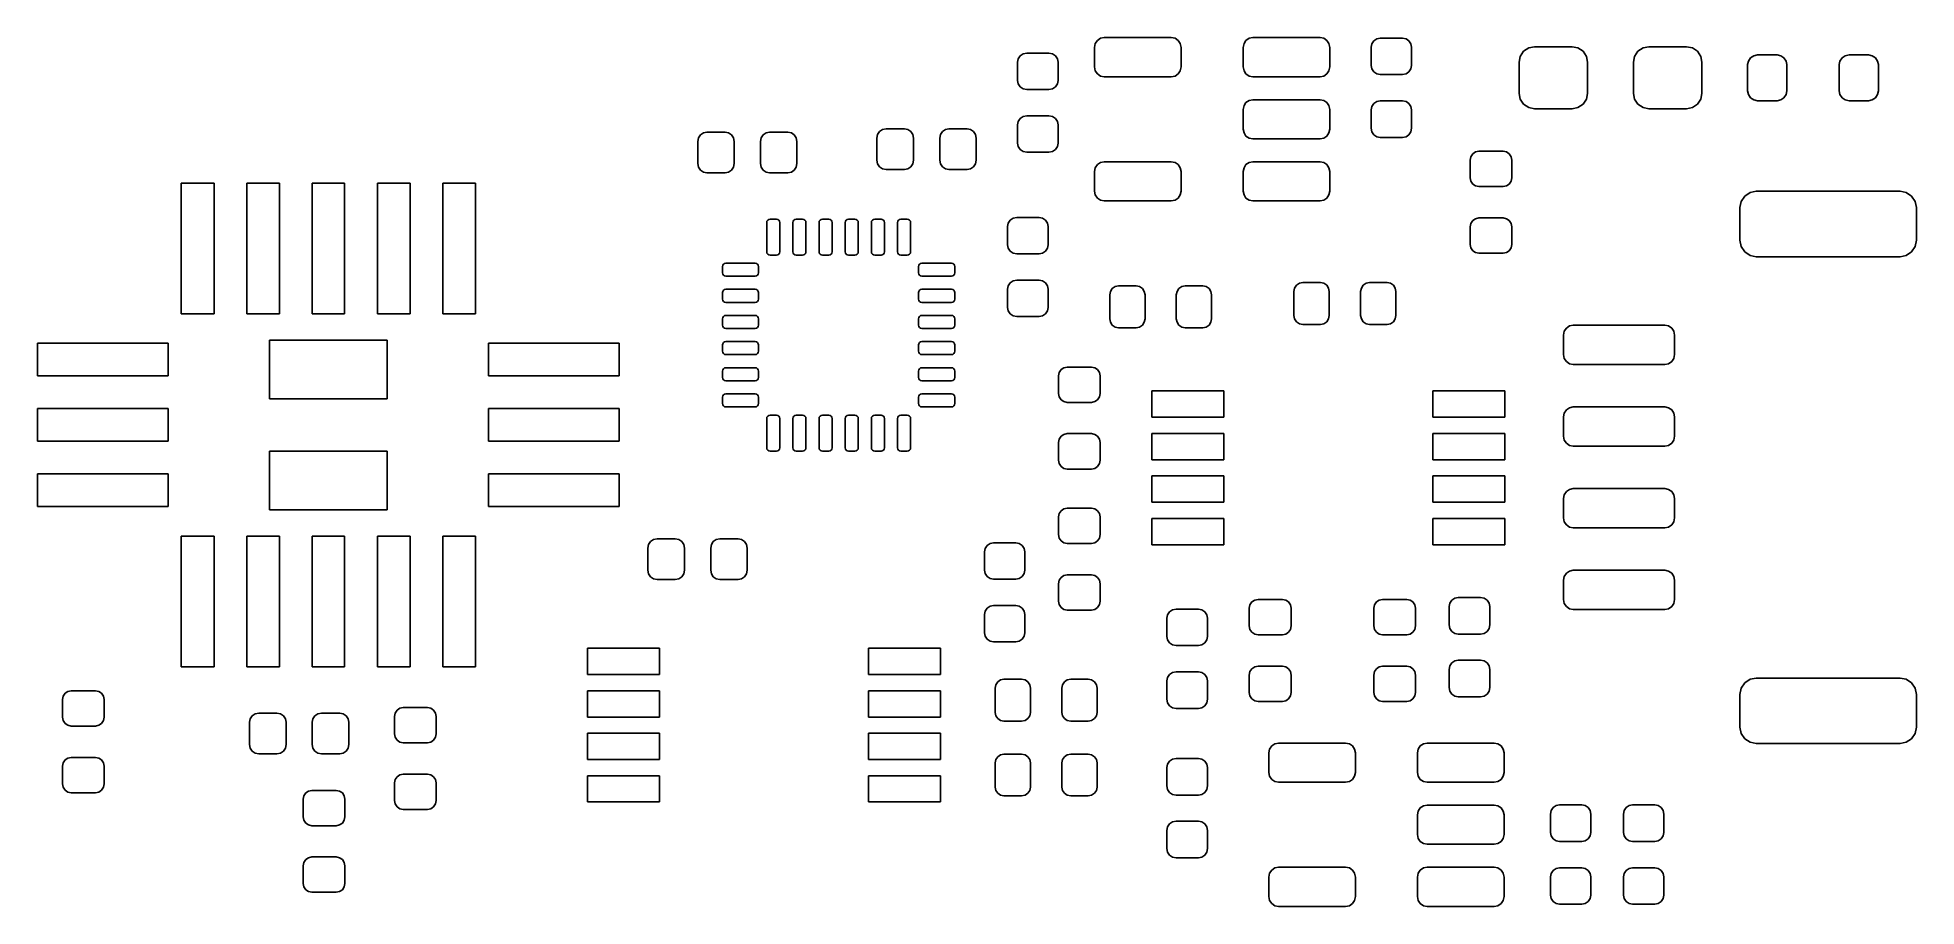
# Model space of a CAD drawing. Extents: x 4.83 to 5.96, y -4.21 to -3.69.
import ezdxf

# ---------------------------------------------------------------- set-up
doc = ezdxf.new("R2010")
doc.units = 0
doc.header["$MEASUREMENT"] = 0
doc.layers.add('BLACK', color=7, linetype='CONTINUOUS')

msp = doc.modelspace()

# ---------------------------------------------------------------- linework, layer by layer
at = {"layer": 'BLACK', "linetype": 'CONTINUOUS'}
for p, q in [((5.4641, -3.6917), (5.4646, -3.6894)), ((5.4646, -3.6894), (5.4659, -3.6875)), ((5.4659, -3.6875), (5.4678, -3.6862)), ((5.4678, -3.6862), (5.47, -3.6858)), ((5.47, -3.6858), (5.5104, -3.6858)), ((5.5104, -3.6858), (5.5127, -3.6862)), ((5.5127, -3.6862), (5.5146, -3.6875)), ((5.5146, -3.6875), (5.5158, -3.6894)), ((5.5158, -3.6894), (5.5163, -3.6917)), ((5.5537, -3.6917), (5.5542, -3.6894)), ((5.5542, -3.6894), (5.5554, -3.6875)), ((5.5554, -3.6875), (5.5573, -3.6862)), ((5.5573, -3.6862), (5.5596, -3.6858)), ((5.5596, -3.6858), (5.6, -3.6858)), ((5.6, -3.6858), (5.6022, -3.6862)), ((5.6022, -3.6862), (5.6041, -3.6875)), ((5.6041, -3.6875), (5.6054, -3.6894)), ((5.6054, -3.6894), (5.6059, -3.6917)), ((5.6308, -3.6916), (5.6312, -3.6895)), ((5.6312, -3.6895), (5.6324, -3.6877)), ((5.6324, -3.6877), (5.6342, -3.6865)), ((5.6342, -3.6865), (5.6363, -3.6861)), ((5.6363, -3.6861), (5.6497, -3.6861)), ((5.6497, -3.6861), (5.6518, -3.6865)), ((5.6518, -3.6865), (5.6536, -3.6877)), ((5.6536, -3.6877), (5.6548, -3.6895)), ((5.6548, -3.6895), (5.6552, -3.6916)), ((5.4178, -3.7006), (5.4182, -3.6985)), ((5.4178, -3.7116), (5.4178, -3.7006)), ((5.4182, -3.6985), (5.4194, -3.6967)), ((5.4194, -3.6967), (5.4212, -3.6955)), ((5.4212, -3.6955), (5.4233, -3.6951)), ((5.4233, -3.6951), (5.4367, -3.6951)), ((5.4367, -3.6951), (5.4388, -3.6955)), ((5.4388, -3.6955), (5.4406, -3.6967)), ((5.4406, -3.6967), (5.4418, -3.6985)), ((5.4418, -3.6985), (5.4422, -3.7006)), ((5.4422, -3.7006), (5.4422, -3.7116)), ((5.4641, -3.7035), (5.4641, -3.6917)), ((5.5163, -3.6917), (5.5163, -3.7035)), ((5.5537, -3.7035), (5.5537, -3.6917)), ((5.6059, -3.6917), (5.6059, -3.7035)), ((5.6308, -3.7026), (5.6308, -3.6916)), ((5.6552, -3.6916), (5.6552, -3.7026)), ((5.7199, -3.7006), (5.7206, -3.6971)), ((5.7199, -3.7194), (5.7199, -3.7006)), ((5.7206, -3.6971), (5.7226, -3.694)), ((5.7226, -3.694), (5.7257, -3.692)), ((5.7257, -3.692), (5.7292, -3.6913)), ((5.7292, -3.6913), (5.7519, -3.6913)), ((5.7519, -3.6913), (5.7554, -3.692)), ((5.7554, -3.692), (5.7585, -3.694)), ((5.7585, -3.694), (5.7605, -3.6971)), ((5.7605, -3.6971), (5.7612, -3.7006)), ((5.7612, -3.7006), (5.7612, -3.7194)), ((5.7888, -3.7006), (5.7895, -3.6971)), ((5.7888, -3.7194), (5.7888, -3.7006)), ((5.7895, -3.6971), (5.7915, -3.694)), ((5.7915, -3.694), (5.7946, -3.692)), ((5.7946, -3.692), (5.7981, -3.6913)), ((5.7981, -3.6913), (5.8208, -3.6913)), ((5.8208, -3.6913), (5.8243, -3.692)), ((5.8243, -3.692), (5.8274, -3.694)), ((5.8274, -3.694), (5.8294, -3.6971)), ((5.8294, -3.6971), (5.8301, -3.7006)), ((5.8301, -3.7006), (5.8301, -3.7194)), ((5.8576, -3.7021), (5.8581, -3.6999)), ((5.8581, -3.6999), (5.8594, -3.698)), ((5.8594, -3.698), (5.8613, -3.6967)), ((5.8613, -3.6967), (5.8635, -3.6962)), ((5.8635, -3.6962), (5.8753, -3.6962)), ((5.8753, -3.6962), (5.8776, -3.6967)), ((5.8776, -3.6967), (5.8795, -3.698)), ((5.8795, -3.698), (5.8808, -3.6999)), ((5.8808, -3.6999), (5.8813, -3.7021)), ((5.9127, -3.7021), (5.9132, -3.6999)), ((5.9132, -3.6999), (5.9145, -3.698)), ((5.9145, -3.698), (5.9164, -3.6967)), ((5.9164, -3.6967), (5.9187, -3.6962)), ((5.9187, -3.6962), (5.9305, -3.6962)), ((5.9305, -3.6962), (5.9327, -3.6967)), ((5.9327, -3.6967), (5.9346, -3.698)), ((5.9346, -3.698), (5.9359, -3.6999)), ((5.9359, -3.6999), (5.9364, -3.7021)), ((5.4182, -3.7137), (5.4178, -3.7116)), ((5.4422, -3.7116), (5.4418, -3.7137)), ((5.4646, -3.7058), (5.4641, -3.7035)), ((5.4659, -3.7077), (5.4646, -3.7058)), ((5.4678, -3.709), (5.4659, -3.7077)), ((5.47, -3.7094), (5.4678, -3.709)), ((5.5104, -3.7094), (5.47, -3.7094)), ((5.5127, -3.709), (5.5104, -3.7094)), ((5.5146, -3.7077), (5.5127, -3.709)), ((5.5158, -3.7058), (5.5146, -3.7077)), ((5.5163, -3.7035), (5.5158, -3.7058)), ((5.5542, -3.7058), (5.5537, -3.7035)), ((5.5554, -3.7077), (5.5542, -3.7058)), ((5.5573, -3.709), (5.5554, -3.7077)), ((5.5596, -3.7094), (5.5573, -3.709)), ((5.6, -3.7094), (5.5596, -3.7094)), ((5.6022, -3.709), (5.6, -3.7094)), ((5.6041, -3.7077), (5.6022, -3.709)), ((5.6054, -3.7058), (5.6041, -3.7077)), ((5.6059, -3.7035), (5.6054, -3.7058)), ((5.6312, -3.7047), (5.6308, -3.7026)), ((5.6324, -3.7065), (5.6312, -3.7047)), ((5.6342, -3.7077), (5.6324, -3.7065)), ((5.6363, -3.7081), (5.6342, -3.7077)), ((5.6497, -3.7081), (5.6363, -3.7081)), ((5.6518, -3.7077), (5.6497, -3.7081)), ((5.6536, -3.7065), (5.6518, -3.7077)), ((5.6548, -3.7047), (5.6536, -3.7065)), ((5.6552, -3.7026), (5.6548, -3.7047)), ((5.8576, -3.7179), (5.8576, -3.7021)), ((5.8813, -3.7021), (5.8813, -3.7179)), ((5.9127, -3.7179), (5.9127, -3.7021)), ((5.9364, -3.7021), (5.9364, -3.7179)), ((5.4194, -3.7155), (5.4182, -3.7137)), ((5.4212, -3.7167), (5.4194, -3.7155)), ((5.4233, -3.7171), (5.4212, -3.7167)), ((5.4367, -3.7171), (5.4233, -3.7171)), ((5.4388, -3.7167), (5.4367, -3.7171)), ((5.4406, -3.7155), (5.4388, -3.7167)), ((5.4418, -3.7137), (5.4406, -3.7155)), ((5.5554, -3.7249), (5.5573, -3.7236)), ((5.5573, -3.7236), (5.5596, -3.7232)), ((5.5596, -3.7232), (5.6, -3.7232)), ((5.6, -3.7232), (5.6022, -3.7236)), ((5.6022, -3.7236), (5.6041, -3.7249)), ((5.6342, -3.7243), (5.6363, -3.7239)), ((5.6363, -3.7239), (5.6497, -3.7239)), ((5.6497, -3.7239), (5.6518, -3.7243)), ((5.7206, -3.7229), (5.7199, -3.7194)), ((5.7226, -3.726), (5.7206, -3.7229)), ((5.7605, -3.7229), (5.7585, -3.726)), ((5.7612, -3.7194), (5.7605, -3.7229)), ((5.7895, -3.7229), (5.7888, -3.7194)), ((5.7915, -3.726), (5.7895, -3.7229)), ((5.8294, -3.7229), (5.8274, -3.726)), ((5.8301, -3.7194), (5.8294, -3.7229)), ((5.8581, -3.7201), (5.8576, -3.7179)), ((5.8594, -3.722), (5.8581, -3.7201)), ((5.8613, -3.7233), (5.8594, -3.722)), ((5.8635, -3.7238), (5.8613, -3.7233)), ((5.8753, -3.7238), (5.8635, -3.7238)), ((5.8776, -3.7233), (5.8753, -3.7238)), ((5.8795, -3.722), (5.8776, -3.7233)), ((5.8808, -3.7201), (5.8795, -3.722)), ((5.8813, -3.7179), (5.8808, -3.7201)), ((5.9132, -3.7201), (5.9127, -3.7179)), ((5.9145, -3.722), (5.9132, -3.7201)), ((5.9164, -3.7233), (5.9145, -3.722)), ((5.9187, -3.7238), (5.9164, -3.7233)), ((5.9305, -3.7238), (5.9187, -3.7238)), ((5.9327, -3.7233), (5.9305, -3.7238)), ((5.9346, -3.722), (5.9327, -3.7233)), ((5.9359, -3.7201), (5.9346, -3.722)), ((5.9364, -3.7179), (5.9359, -3.7201)), ((5.4182, -3.7363), (5.4194, -3.7345)), ((5.4194, -3.7345), (5.4212, -3.7333)), ((5.4212, -3.7333), (5.4233, -3.7329)), ((5.4233, -3.7329), (5.4367, -3.7329)), ((5.4367, -3.7329), (5.4388, -3.7333)), ((5.4388, -3.7333), (5.4406, -3.7345)), ((5.4406, -3.7345), (5.4418, -3.7363)), ((5.5537, -3.7291), (5.5542, -3.7268)), ((5.5537, -3.7409), (5.5537, -3.7291)), ((5.5542, -3.7268), (5.5554, -3.7249)), ((5.6041, -3.7249), (5.6054, -3.7268)), ((5.6054, -3.7268), (5.6059, -3.7291)), ((5.6059, -3.7291), (5.6059, -3.7409)), ((5.6308, -3.7294), (5.6312, -3.7273)), ((5.6308, -3.7404), (5.6308, -3.7294)), ((5.6312, -3.7273), (5.6324, -3.7255)), ((5.6324, -3.7255), (5.6342, -3.7243)), ((5.6518, -3.7243), (5.6536, -3.7255)), ((5.6536, -3.7255), (5.6548, -3.7273)), ((5.6548, -3.7273), (5.6552, -3.7294)), ((5.6552, -3.7294), (5.6552, -3.7404)), ((5.7257, -3.728), (5.7226, -3.726)), ((5.7292, -3.7287), (5.7257, -3.728)), ((5.7519, -3.7287), (5.7292, -3.7287)), ((5.7554, -3.728), (5.7519, -3.7287)), ((5.7585, -3.726), (5.7554, -3.728)), ((5.7946, -3.728), (5.7915, -3.726)), ((5.7981, -3.7287), (5.7946, -3.728)), ((5.8208, -3.7287), (5.7981, -3.7287)), ((5.8243, -3.728), (5.8208, -3.7287)), ((5.8274, -3.726), (5.8243, -3.728)), ((5.2251, -3.7483), (5.2255, -3.7462)), ((5.2255, -3.7462), (5.2267, -3.7444)), ((5.2267, -3.7444), (5.2285, -3.7432)), ((5.2285, -3.7432), (5.2306, -3.7428)), ((5.2306, -3.7428), (5.2416, -3.7428)), ((5.2416, -3.7428), (5.2437, -3.7432)), ((5.2437, -3.7432), (5.2455, -3.7444)), ((5.2455, -3.7444), (5.2467, -3.7462)), ((5.2467, -3.7462), (5.2471, -3.7483)), ((5.2629, -3.7483), (5.2633, -3.7462)), ((5.2633, -3.7462), (5.2645, -3.7444)), ((5.2645, -3.7444), (5.2663, -3.7432)), ((5.2663, -3.7432), (5.2684, -3.7428)), ((5.2684, -3.7428), (5.2794, -3.7428)), ((5.2794, -3.7428), (5.2815, -3.7432)), ((5.2815, -3.7432), (5.2833, -3.7444)), ((5.2833, -3.7444), (5.2845, -3.7462)), ((5.2845, -3.7462), (5.2849, -3.7483)), ((5.3331, -3.7463), (5.3335, -3.7442)), ((5.3331, -3.7597), (5.3331, -3.7463)), ((5.3335, -3.7442), (5.3347, -3.7424)), ((5.3347, -3.7424), (5.3365, -3.7412)), ((5.3365, -3.7412), (5.3386, -3.7408)), ((5.3386, -3.7408), (5.3496, -3.7408)), ((5.3496, -3.7408), (5.3517, -3.7412)), ((5.3517, -3.7412), (5.3535, -3.7424)), ((5.3535, -3.7424), (5.3547, -3.7442)), ((5.3547, -3.7442), (5.3551, -3.7463)), ((5.3551, -3.7463), (5.3551, -3.7597)), ((5.3709, -3.7463), (5.3713, -3.7442)), ((5.3709, -3.7597), (5.3709, -3.7463)), ((5.3713, -3.7442), (5.3725, -3.7424)), ((5.3725, -3.7424), (5.3743, -3.7412)), ((5.3743, -3.7412), (5.3764, -3.7408)), ((5.3764, -3.7408), (5.3874, -3.7408)), ((5.3874, -3.7408), (5.3895, -3.7412)), ((5.3895, -3.7412), (5.3913, -3.7424)), ((5.3913, -3.7424), (5.3925, -3.7442)), ((5.3925, -3.7442), (5.3929, -3.7463)), ((5.3929, -3.7463), (5.3929, -3.7597)), ((5.4178, -3.7384), (5.4182, -3.7363)), ((5.4178, -3.7494), (5.4178, -3.7384)), ((5.4418, -3.7363), (5.4422, -3.7384)), ((5.4422, -3.7384), (5.4422, -3.7494)), ((5.5542, -3.7432), (5.5537, -3.7409)), ((5.5554, -3.7451), (5.5542, -3.7432)), ((5.5573, -3.7464), (5.5554, -3.7451)), ((5.5596, -3.7468), (5.5573, -3.7464)), ((5.6022, -3.7464), (5.6, -3.7468)), ((5.6041, -3.7451), (5.6022, -3.7464)), ((5.6054, -3.7432), (5.6041, -3.7451)), ((5.6059, -3.7409), (5.6054, -3.7432)), ((5.6312, -3.7425), (5.6308, -3.7404)), ((5.6324, -3.7443), (5.6312, -3.7425)), ((5.6342, -3.7455), (5.6324, -3.7443)), ((5.6363, -3.7459), (5.6342, -3.7455)), ((5.6497, -3.7459), (5.6363, -3.7459)), ((5.6518, -3.7455), (5.6497, -3.7459)), ((5.6536, -3.7443), (5.6518, -3.7455)), ((5.6548, -3.7425), (5.6536, -3.7443)), ((5.6552, -3.7404), (5.6548, -3.7425)), ((5.2251, -3.7617), (5.2251, -3.7483)), ((5.2471, -3.7483), (5.2471, -3.7617)), ((5.2629, -3.7617), (5.2629, -3.7483)), ((5.2849, -3.7483), (5.2849, -3.7617)), ((5.4182, -3.7515), (5.4178, -3.7494)), ((5.4194, -3.7533), (5.4182, -3.7515)), ((5.4212, -3.7545), (5.4194, -3.7533)), ((5.4233, -3.7549), (5.4212, -3.7545)), ((5.4367, -3.7549), (5.4233, -3.7549)), ((5.4388, -3.7545), (5.4367, -3.7549)), ((5.4406, -3.7533), (5.4388, -3.7545)), ((5.4418, -3.7515), (5.4406, -3.7533)), ((5.4422, -3.7494), (5.4418, -3.7515)), ((5.6, -3.7468), (5.5596, -3.7468)), ((5.6904, -3.7596), (5.6908, -3.7576)), ((5.6908, -3.7576), (5.692, -3.7558)), ((5.692, -3.7558), (5.6937, -3.7547)), ((5.6937, -3.7547), (5.6957, -3.7543)), ((5.6957, -3.7543), (5.7103, -3.7543)), ((5.7103, -3.7543), (5.7123, -3.7547)), ((5.7123, -3.7547), (5.714, -3.7558)), ((5.714, -3.7558), (5.7152, -3.7576)), ((5.7152, -3.7576), (5.7156, -3.7596)), ((5.2255, -3.7638), (5.2251, -3.7617)), ((5.2267, -3.7656), (5.2255, -3.7638)), ((5.2285, -3.7668), (5.2267, -3.7656)), ((5.2306, -3.7672), (5.2285, -3.7668)), ((5.2416, -3.7672), (5.2306, -3.7672)), ((5.2437, -3.7668), (5.2416, -3.7672)), ((5.2455, -3.7656), (5.2437, -3.7668)), ((5.2467, -3.7638), (5.2455, -3.7656)), ((5.2471, -3.7617), (5.2467, -3.7638)), ((5.2633, -3.7638), (5.2629, -3.7617)), ((5.2645, -3.7656), (5.2633, -3.7638)), ((5.2663, -3.7668), (5.2645, -3.7656)), ((5.2684, -3.7672), (5.2663, -3.7668)), ((5.2794, -3.7672), (5.2684, -3.7672)), ((5.2815, -3.7668), (5.2794, -3.7672)), ((5.2833, -3.7656), (5.2815, -3.7668)), ((5.2845, -3.7638), (5.2833, -3.7656)), ((5.2849, -3.7617), (5.2845, -3.7638)), ((5.3335, -3.7618), (5.3331, -3.7597)), ((5.3347, -3.7636), (5.3335, -3.7618)), ((5.3365, -3.7648), (5.3347, -3.7636)), ((5.3386, -3.7652), (5.3365, -3.7648)), ((5.3496, -3.7652), (5.3386, -3.7652)), ((5.3517, -3.7648), (5.3496, -3.7652)), ((5.3535, -3.7636), (5.3517, -3.7648)), ((5.3547, -3.7618), (5.3535, -3.7636)), ((5.3551, -3.7597), (5.3547, -3.7618)), ((5.3713, -3.7618), (5.3709, -3.7597)), ((5.3725, -3.7636), (5.3713, -3.7618)), ((5.3743, -3.7648), (5.3725, -3.7636)), ((5.3764, -3.7652), (5.3743, -3.7648)), ((5.3874, -3.7652), (5.3764, -3.7652)), ((5.3895, -3.7648), (5.3874, -3.7652)), ((5.3913, -3.7636), (5.3895, -3.7648)), ((5.3925, -3.7618), (5.3913, -3.7636)), ((5.3929, -3.7597), (5.3925, -3.7618)), ((5.4641, -3.7665), (5.4646, -3.7642)), ((5.4641, -3.7783), (5.4641, -3.7665)), ((5.4646, -3.7642), (5.4659, -3.7623)), ((5.4659, -3.7623), (5.4678, -3.761)), ((5.4678, -3.761), (5.47, -3.7606)), ((5.47, -3.7606), (5.5104, -3.7606)), ((5.5104, -3.7606), (5.5127, -3.761)), ((5.5127, -3.761), (5.5146, -3.7623)), ((5.5146, -3.7623), (5.5158, -3.7642)), ((5.5158, -3.7642), (5.5163, -3.7665)), ((5.5163, -3.7665), (5.5163, -3.7783)), ((5.5537, -3.7665), (5.5542, -3.7642)), ((5.5537, -3.7783), (5.5537, -3.7665)), ((5.5542, -3.7642), (5.5554, -3.7623)), ((5.5554, -3.7623), (5.5573, -3.761)), ((5.5573, -3.761), (5.5596, -3.7606)), ((5.5596, -3.7606), (5.6, -3.7606)), ((5.6, -3.7606), (5.6022, -3.761)), ((5.6022, -3.761), (5.6041, -3.7623)), ((5.6041, -3.7623), (5.6054, -3.7642)), ((5.6054, -3.7642), (5.6059, -3.7665)), ((5.6059, -3.7665), (5.6059, -3.7783)), ((5.6904, -3.7702), (5.6904, -3.7596)), ((5.7156, -3.7596), (5.7156, -3.7702)), ((4.914, -3.8522), (4.914, -3.7735)), ((4.914, -3.7735), (4.9337, -3.7735)), ((4.9337, -3.7735), (4.9337, -3.8522)), ((4.9534, -3.8522), (4.9534, -3.7735)), ((4.9534, -3.7735), (4.9731, -3.7735)), ((4.9731, -3.7735), (4.9731, -3.8522)), ((4.9928, -3.8522), (4.9928, -3.7735)), ((4.9928, -3.7735), (5.0124, -3.7735)), ((5.0124, -3.7735), (5.0124, -3.8522)), ((5.0321, -3.8522), (5.0321, -3.7735)), ((5.0321, -3.7735), (5.0518, -3.7735)), ((5.0518, -3.7735), (5.0518, -3.8522)), ((5.0715, -3.8522), (5.0715, -3.7735)), ((5.0715, -3.7735), (5.0912, -3.7735)), ((5.0912, -3.7735), (5.0912, -3.8522)), ((5.4646, -3.7806), (5.4641, -3.7783)), ((5.5163, -3.7783), (5.5158, -3.7806)), ((5.5542, -3.7806), (5.5537, -3.7783)), ((5.6059, -3.7783), (5.6054, -3.7806)), ((5.6908, -3.7723), (5.6904, -3.7702)), ((5.692, -3.774), (5.6908, -3.7723)), ((5.6937, -3.7751), (5.692, -3.774)), ((5.6957, -3.7756), (5.6937, -3.7751)), ((5.7103, -3.7756), (5.6957, -3.7756)), ((5.7123, -3.7751), (5.7103, -3.7756)), ((5.714, -3.774), (5.7123, -3.7751)), ((5.7152, -3.7723), (5.714, -3.774)), ((5.7156, -3.7702), (5.7152, -3.7723)), ((5.8559, -3.7813), (5.8591, -3.7791)), ((5.8591, -3.7791), (5.8628, -3.7784)), ((5.8628, -3.7784), (5.9494, -3.7784)), ((5.9494, -3.7784), (5.9532, -3.7791)), ((5.9532, -3.7791), (5.9564, -3.7813)), ((5.4659, -3.7825), (5.4646, -3.7806)), ((5.4678, -3.7838), (5.4659, -3.7825)), ((5.47, -3.7842), (5.4678, -3.7838)), ((5.5104, -3.7842), (5.47, -3.7842)), ((5.5127, -3.7838), (5.5104, -3.7842)), ((5.5146, -3.7825), (5.5127, -3.7838)), ((5.5158, -3.7806), (5.5146, -3.7825)), ((5.5554, -3.7825), (5.5542, -3.7806)), ((5.5573, -3.7838), (5.5554, -3.7825)), ((5.5596, -3.7842), (5.5573, -3.7838)), ((5.6, -3.7842), (5.5596, -3.7842)), ((5.6022, -3.7838), (5.6, -3.7842)), ((5.6041, -3.7825), (5.6022, -3.7838)), ((5.6054, -3.7806), (5.6041, -3.7825)), ((5.853, -3.7882), (5.8537, -3.7845)), ((5.853, -3.8079), (5.853, -3.7882)), ((5.8537, -3.7845), (5.8559, -3.7813)), ((5.9564, -3.7813), (5.9585, -3.7845)), ((5.9585, -3.7845), (5.9593, -3.7882)), ((5.9593, -3.7882), (5.9593, -3.8079)), ((5.2667, -3.7971), (5.2668, -3.7963)), ((5.2667, -3.8148), (5.2667, -3.7971)), ((5.2668, -3.7963), (5.2673, -3.7957)), ((5.2673, -3.7957), (5.2679, -3.7953)), ((5.2679, -3.7953), (5.2687, -3.7951)), ((5.2687, -3.7951), (5.2726, -3.7951)), ((5.2726, -3.7951), (5.2734, -3.7953)), ((5.2734, -3.7953), (5.274, -3.7957)), ((5.274, -3.7957), (5.2744, -3.7963)), ((5.2744, -3.7963), (5.2746, -3.7971)), ((5.2746, -3.7971), (5.2746, -3.8148)), ((5.2824, -3.7971), (5.2826, -3.7963)), ((5.2824, -3.8148), (5.2824, -3.7971)), ((5.2826, -3.7963), (5.283, -3.7957)), ((5.283, -3.7957), (5.2837, -3.7953)), ((5.2837, -3.7953), (5.2844, -3.7951)), ((5.2844, -3.7951), (5.2883, -3.7951)), ((5.2883, -3.7951), (5.2891, -3.7953)), ((5.2891, -3.7953), (5.2897, -3.7957)), ((5.2897, -3.7957), (5.2902, -3.7963)), ((5.2902, -3.7963), (5.2903, -3.7971)), ((5.2903, -3.7971), (5.2903, -3.8148)), ((5.2982, -3.7971), (5.2983, -3.7963)), ((5.2982, -3.8148), (5.2982, -3.7971)), ((5.2983, -3.7963), (5.2988, -3.7957)), ((5.2988, -3.7957), (5.2994, -3.7953)), ((5.2994, -3.7953), (5.3002, -3.7951)), ((5.3002, -3.7951), (5.3041, -3.7951)), ((5.3041, -3.7951), (5.3048, -3.7953)), ((5.3048, -3.7953), (5.3055, -3.7957)), ((5.3055, -3.7957), (5.3059, -3.7963)), ((5.3059, -3.7963), (5.3061, -3.7971)), ((5.3061, -3.7971), (5.3061, -3.8148)), ((5.3139, -3.7971), (5.3141, -3.7963)), ((5.3139, -3.8148), (5.3139, -3.7971)), ((5.3141, -3.7963), (5.3145, -3.7957)), ((5.3145, -3.7957), (5.3152, -3.7953)), ((5.3152, -3.7953), (5.3159, -3.7951)), ((5.3159, -3.7951), (5.3198, -3.7951)), ((5.3198, -3.7951), (5.3206, -3.7953)), ((5.3206, -3.7953), (5.3212, -3.7957)), ((5.3212, -3.7957), (5.3217, -3.7963)), ((5.3217, -3.7963), (5.3218, -3.7971)), ((5.3218, -3.7971), (5.3218, -3.8148)), ((5.3297, -3.7971), (5.3298, -3.7963)), ((5.3297, -3.8148), (5.3297, -3.7971)), ((5.3298, -3.7963), (5.3303, -3.7957)), ((5.3303, -3.7957), (5.3309, -3.7953)), ((5.3309, -3.7953), (5.3317, -3.7951)), ((5.3317, -3.7951), (5.3356, -3.7951)), ((5.3356, -3.7951), (5.3363, -3.7953)), ((5.3363, -3.7953), (5.337, -3.7957)), ((5.337, -3.7957), (5.3374, -3.7963)), ((5.3374, -3.7963), (5.3376, -3.7971)), ((5.3376, -3.7971), (5.3376, -3.8148)), ((5.3454, -3.7971), (5.3456, -3.7963)), ((5.3454, -3.8148), (5.3454, -3.7971)), ((5.3456, -3.7963), (5.346, -3.7957)), ((5.346, -3.7957), (5.3466, -3.7953)), ((5.3466, -3.7953), (5.3474, -3.7951)), ((5.3474, -3.7951), (5.3513, -3.7951)), ((5.3513, -3.7951), (5.3521, -3.7953)), ((5.3521, -3.7953), (5.3527, -3.7957)), ((5.3527, -3.7957), (5.3532, -3.7963)), ((5.3532, -3.7963), (5.3533, -3.7971)), ((5.3533, -3.7971), (5.3533, -3.8148)), ((5.4118, -3.7996), (5.4122, -3.7975)), ((5.4118, -3.8106), (5.4118, -3.7996)), ((5.4122, -3.7975), (5.4134, -3.7957)), ((5.4134, -3.7957), (5.4152, -3.7945)), ((5.4152, -3.7945), (5.4173, -3.7941)), ((5.4173, -3.7941), (5.4307, -3.7941)), ((5.4307, -3.7941), (5.4328, -3.7945)), ((5.4328, -3.7945), (5.4346, -3.7957)), ((5.4346, -3.7957), (5.4358, -3.7975)), ((5.4358, -3.7975), (5.4362, -3.7996)), ((5.4362, -3.7996), (5.4362, -3.8106)), ((5.6904, -3.7998), (5.6908, -3.7977)), ((5.6904, -3.8104), (5.6904, -3.7998)), ((5.6908, -3.7977), (5.692, -3.796)), ((5.692, -3.796), (5.6937, -3.7949)), ((5.6937, -3.7949), (5.6957, -3.7944)), ((5.6957, -3.7944), (5.7103, -3.7944)), ((5.7103, -3.7944), (5.7123, -3.7949)), ((5.7123, -3.7949), (5.714, -3.796)), ((5.714, -3.796), (5.7152, -3.7977)), ((5.7152, -3.7977), (5.7156, -3.7998)), ((5.7156, -3.7998), (5.7156, -3.8104)), ((5.4122, -3.8127), (5.4118, -3.8106)), ((5.4134, -3.8145), (5.4122, -3.8127)), ((5.4358, -3.8127), (5.4346, -3.8145)), ((5.4362, -3.8106), (5.4358, -3.8127)), ((5.6908, -3.8124), (5.6904, -3.8104)), ((5.692, -3.8142), (5.6908, -3.8124)), ((5.6937, -3.8153), (5.692, -3.8142)), ((5.714, -3.8142), (5.7123, -3.8153)), ((5.7152, -3.8124), (5.714, -3.8142)), ((5.7156, -3.8104), (5.7152, -3.8124)), ((5.8537, -3.8117), (5.853, -3.8079)), ((5.8559, -3.8149), (5.8537, -3.8117)), ((5.9585, -3.8117), (5.9564, -3.8149)), ((5.9593, -3.8079), (5.9585, -3.8117)), ((5.2401, -3.8237), (5.2403, -3.8229)), ((5.2401, -3.8276), (5.2401, -3.8237)), ((5.2403, -3.8229), (5.2407, -3.8223)), ((5.2407, -3.8223), (5.2413, -3.8218)), ((5.2413, -3.8218), (5.2421, -3.8217)), ((5.2421, -3.8217), (5.2598, -3.8217)), ((5.2598, -3.8217), (5.2606, -3.8218)), ((5.2606, -3.8218), (5.2612, -3.8223)), ((5.2612, -3.8223), (5.2616, -3.8229)), ((5.2616, -3.8229), (5.2618, -3.8237)), ((5.2618, -3.8237), (5.2618, -3.8276)), ((5.2668, -3.8156), (5.2667, -3.8148)), ((5.2673, -3.8162), (5.2668, -3.8156)), ((5.2679, -3.8166), (5.2673, -3.8162)), ((5.2687, -3.8168), (5.2679, -3.8166)), ((5.2726, -3.8168), (5.2687, -3.8168)), ((5.2734, -3.8166), (5.2726, -3.8168)), ((5.274, -3.8162), (5.2734, -3.8166)), ((5.2744, -3.8156), (5.274, -3.8162)), ((5.2746, -3.8148), (5.2744, -3.8156)), ((5.2826, -3.8156), (5.2824, -3.8148)), ((5.283, -3.8162), (5.2826, -3.8156)), ((5.2837, -3.8166), (5.283, -3.8162)), ((5.2844, -3.8168), (5.2837, -3.8166)), ((5.2883, -3.8168), (5.2844, -3.8168)), ((5.2891, -3.8166), (5.2883, -3.8168)), ((5.2897, -3.8162), (5.2891, -3.8166)), ((5.2902, -3.8156), (5.2897, -3.8162)), ((5.2903, -3.8148), (5.2902, -3.8156)), ((5.2983, -3.8156), (5.2982, -3.8148)), ((5.2988, -3.8162), (5.2983, -3.8156)), ((5.2994, -3.8166), (5.2988, -3.8162)), ((5.3002, -3.8168), (5.2994, -3.8166)), ((5.3041, -3.8168), (5.3002, -3.8168)), ((5.3048, -3.8166), (5.3041, -3.8168)), ((5.3055, -3.8162), (5.3048, -3.8166)), ((5.3059, -3.8156), (5.3055, -3.8162)), ((5.3061, -3.8148), (5.3059, -3.8156)), ((5.3141, -3.8156), (5.3139, -3.8148)), ((5.3145, -3.8162), (5.3141, -3.8156)), ((5.3152, -3.8166), (5.3145, -3.8162)), ((5.3159, -3.8168), (5.3152, -3.8166)), ((5.3198, -3.8168), (5.3159, -3.8168)), ((5.3206, -3.8166), (5.3198, -3.8168)), ((5.3212, -3.8162), (5.3206, -3.8166)), ((5.3217, -3.8156), (5.3212, -3.8162)), ((5.3218, -3.8148), (5.3217, -3.8156)), ((5.3298, -3.8156), (5.3297, -3.8148)), ((5.3303, -3.8162), (5.3298, -3.8156)), ((5.3309, -3.8166), (5.3303, -3.8162)), ((5.3317, -3.8168), (5.3309, -3.8166)), ((5.3356, -3.8168), (5.3317, -3.8168)), ((5.3363, -3.8166), (5.3356, -3.8168)), ((5.337, -3.8162), (5.3363, -3.8166)), ((5.3374, -3.8156), (5.337, -3.8162)), ((5.3376, -3.8148), (5.3374, -3.8156)), ((5.3456, -3.8156), (5.3454, -3.8148)), ((5.346, -3.8162), (5.3456, -3.8156)), ((5.3466, -3.8166), (5.346, -3.8162)), ((5.3474, -3.8168), (5.3466, -3.8166)), ((5.3513, -3.8168), (5.3474, -3.8168)), ((5.3521, -3.8166), (5.3513, -3.8168)), ((5.3527, -3.8162), (5.3521, -3.8166)), ((5.3532, -3.8156), (5.3527, -3.8162)), ((5.3533, -3.8148), (5.3532, -3.8156)), ((5.3582, -3.8237), (5.3584, -3.8229)), ((5.3582, -3.8276), (5.3582, -3.8237)), ((5.3584, -3.8229), (5.3588, -3.8223)), ((5.3588, -3.8223), (5.3594, -3.8218)), ((5.3594, -3.8218), (5.3602, -3.8217)), ((5.3602, -3.8217), (5.3779, -3.8217)), ((5.3779, -3.8217), (5.3787, -3.8218)), ((5.3787, -3.8218), (5.3793, -3.8223)), ((5.3793, -3.8223), (5.3797, -3.8229)), ((5.3797, -3.8229), (5.3799, -3.8237)), ((5.3799, -3.8237), (5.3799, -3.8276)), ((5.4152, -3.8157), (5.4134, -3.8145)), ((5.4173, -3.8161), (5.4152, -3.8157)), ((5.4307, -3.8161), (5.4173, -3.8161)), ((5.4328, -3.8157), (5.4307, -3.8161)), ((5.4346, -3.8145), (5.4328, -3.8157)), ((5.6957, -3.8157), (5.6937, -3.8153)), ((5.7103, -3.8157), (5.6957, -3.8157)), ((5.7123, -3.8153), (5.7103, -3.8157)), ((5.8591, -3.817), (5.8559, -3.8149)), ((5.8628, -3.8178), (5.8591, -3.817)), ((5.9494, -3.8178), (5.8628, -3.8178)), ((5.9532, -3.817), (5.9494, -3.8178)), ((5.9564, -3.8149), (5.9532, -3.817)), ((5.2403, -3.8284), (5.2401, -3.8276)), ((5.2407, -3.829), (5.2403, -3.8284)), ((5.2413, -3.8294), (5.2407, -3.829)), ((5.2421, -3.8296), (5.2413, -3.8294)), ((5.2598, -3.8296), (5.2421, -3.8296)), ((5.2606, -3.8294), (5.2598, -3.8296)), ((5.2612, -3.829), (5.2606, -3.8294)), ((5.2616, -3.8284), (5.2612, -3.829)), ((5.2618, -3.8276), (5.2616, -3.8284)), ((5.3584, -3.8284), (5.3582, -3.8276)), ((5.3588, -3.829), (5.3584, -3.8284)), ((5.3594, -3.8294), (5.3588, -3.829)), ((5.3602, -3.8296), (5.3594, -3.8294)), ((5.3779, -3.8296), (5.3602, -3.8296)), ((5.3787, -3.8294), (5.3779, -3.8296)), ((5.3793, -3.829), (5.3787, -3.8294)), ((5.3797, -3.8284), (5.3793, -3.829)), ((5.3799, -3.8276), (5.3797, -3.8284)), ((5.4118, -3.8374), (5.4122, -3.8353)), ((5.4122, -3.8353), (5.4134, -3.8335)), ((5.4134, -3.8335), (5.4152, -3.8323)), ((5.4152, -3.8323), (5.4173, -3.8319)), ((5.4173, -3.8319), (5.4307, -3.8319)), ((5.4307, -3.8319), (5.4328, -3.8323)), ((5.4328, -3.8323), (5.4346, -3.8335)), ((5.4346, -3.8335), (5.4358, -3.8353)), ((5.4358, -3.8353), (5.4362, -3.8374)), ((5.4737, -3.8387), (5.4748, -3.837)), ((5.4748, -3.837), (5.4766, -3.8358)), ((5.4766, -3.8358), (5.4786, -3.8354)), ((5.4786, -3.8354), (5.4892, -3.8354)), ((5.4892, -3.8354), (5.4913, -3.8358)), ((5.4913, -3.8358), (5.493, -3.837)), ((5.493, -3.837), (5.4941, -3.8387)), ((5.5139, -3.8387), (5.515, -3.837)), ((5.515, -3.837), (5.5167, -3.8358)), ((5.5167, -3.8358), (5.5188, -3.8354)), ((5.5188, -3.8354), (5.5294, -3.8354)), ((5.5294, -3.8354), (5.5314, -3.8358)), ((5.5314, -3.8358), (5.5332, -3.837)), ((5.5332, -3.837), (5.5343, -3.8387)), ((5.5843, -3.8387), (5.5847, -3.8367)), ((5.5847, -3.8367), (5.5858, -3.835)), ((5.5858, -3.835), (5.5876, -3.8338)), ((5.5876, -3.8338), (5.5896, -3.8334)), ((5.5896, -3.8334), (5.6002, -3.8334)), ((5.6002, -3.8334), (5.6023, -3.8338)), ((5.6023, -3.8338), (5.604, -3.835)), ((5.604, -3.835), (5.6051, -3.8367)), ((5.6051, -3.8367), (5.6056, -3.8387)), ((5.6244, -3.8387), (5.6249, -3.8367)), ((5.6249, -3.8367), (5.626, -3.835)), ((5.626, -3.835), (5.6277, -3.8338)), ((5.6277, -3.8338), (5.6298, -3.8334)), ((5.6298, -3.8334), (5.6404, -3.8334)), ((5.6404, -3.8334), (5.6424, -3.8338)), ((5.6424, -3.8338), (5.6442, -3.835)), ((5.6442, -3.835), (5.6453, -3.8367)), ((5.6453, -3.8367), (5.6457, -3.8387)), ((5.2401, -3.8394), (5.2403, -3.8387)), ((5.2401, -3.8433), (5.2401, -3.8394)), ((5.2403, -3.8441), (5.2401, -3.8433)), ((5.2403, -3.8387), (5.2407, -3.838)), ((5.2407, -3.8447), (5.2403, -3.8441)), ((5.2407, -3.838), (5.2413, -3.8376)), ((5.2413, -3.8452), (5.2407, -3.8447)), ((5.2413, -3.8376), (5.2421, -3.8374)), ((5.2421, -3.8453), (5.2413, -3.8452)), ((5.2421, -3.8374), (5.2598, -3.8374)), ((5.2598, -3.8453), (5.2421, -3.8453)), ((5.2598, -3.8374), (5.2606, -3.8376)), ((5.2606, -3.8452), (5.2598, -3.8453)), ((5.2606, -3.8376), (5.2612, -3.838)), ((5.2612, -3.8447), (5.2606, -3.8452)), ((5.2612, -3.838), (5.2616, -3.8387)), ((5.2616, -3.8441), (5.2612, -3.8447)), ((5.2616, -3.8387), (5.2618, -3.8394)), ((5.2618, -3.8433), (5.2616, -3.8441)), ((5.2618, -3.8394), (5.2618, -3.8433)), ((5.3582, -3.8394), (5.3584, -3.8387)), ((5.3582, -3.8433), (5.3582, -3.8394)), ((5.3584, -3.8441), (5.3582, -3.8433)), ((5.3584, -3.8387), (5.3588, -3.838)), ((5.3588, -3.8447), (5.3584, -3.8441)), ((5.3588, -3.838), (5.3594, -3.8376)), ((5.3594, -3.8452), (5.3588, -3.8447)), ((5.3594, -3.8376), (5.3602, -3.8374)), ((5.3602, -3.8453), (5.3594, -3.8452)), ((5.3602, -3.8374), (5.3779, -3.8374)), ((5.3779, -3.8453), (5.3602, -3.8453)), ((5.3779, -3.8374), (5.3787, -3.8376)), ((5.3787, -3.8452), (5.3779, -3.8453)), ((5.3787, -3.8376), (5.3793, -3.838)), ((5.3793, -3.8447), (5.3787, -3.8452)), ((5.3793, -3.838), (5.3797, -3.8387)), ((5.3797, -3.8441), (5.3793, -3.8447)), ((5.3797, -3.8387), (5.3799, -3.8394)), ((5.3799, -3.8433), (5.3797, -3.8441)), ((5.3799, -3.8394), (5.3799, -3.8433)), ((5.4118, -3.8484), (5.4118, -3.8374)), ((5.4122, -3.8505), (5.4118, -3.8484)), ((5.4362, -3.8484), (5.4358, -3.8505)), ((5.4362, -3.8374), (5.4362, -3.8484)), ((5.4733, -3.8407), (5.4737, -3.8387)), ((5.4733, -3.8553), (5.4733, -3.8407)), ((5.4941, -3.8387), (5.4946, -3.8407)), ((5.4946, -3.8407), (5.4946, -3.8553)), ((5.5134, -3.8407), (5.5139, -3.8387)), ((5.5134, -3.8553), (5.5134, -3.8407)), ((5.5343, -3.8387), (5.5347, -3.8407)), ((5.5347, -3.8407), (5.5347, -3.8553)), ((5.5843, -3.8533), (5.5843, -3.8387)), ((5.6056, -3.8387), (5.6056, -3.8533)), ((5.6244, -3.8533), (5.6244, -3.8387)), ((5.6457, -3.8387), (5.6457, -3.8533)), ((4.9337, -3.8522), (4.914, -3.8522)), ((4.9731, -3.8522), (4.9534, -3.8522)), ((5.0124, -3.8522), (4.9928, -3.8522)), ((5.0518, -3.8522), (5.0321, -3.8522)), ((5.0912, -3.8522), (5.0715, -3.8522)), ((5.2401, -3.8552), (5.2403, -3.8544)), ((5.2401, -3.8591), (5.2401, -3.8552)), ((5.2403, -3.8598), (5.2401, -3.8591)), ((5.2403, -3.8544), (5.2407, -3.8538)), ((5.2407, -3.8538), (5.2413, -3.8533)), ((5.2413, -3.8533), (5.2421, -3.8532)), ((5.2421, -3.8532), (5.2598, -3.8532)), ((5.2598, -3.8532), (5.2606, -3.8533)), ((5.2606, -3.8533), (5.2612, -3.8538)), ((5.2612, -3.8538), (5.2616, -3.8544)), ((5.2616, -3.8544), (5.2618, -3.8552)), ((5.2618, -3.8591), (5.2616, -3.8598)), ((5.2618, -3.8552), (5.2618, -3.8591)), ((5.3582, -3.8552), (5.3584, -3.8544)), ((5.3582, -3.8591), (5.3582, -3.8552)), ((5.3584, -3.8598), (5.3582, -3.8591)), ((5.3584, -3.8544), (5.3588, -3.8538)), ((5.3588, -3.8538), (5.3594, -3.8533)), ((5.3594, -3.8533), (5.3602, -3.8532)), ((5.3602, -3.8532), (5.3779, -3.8532)), ((5.3779, -3.8532), (5.3787, -3.8533)), ((5.3787, -3.8533), (5.3793, -3.8538)), ((5.3793, -3.8538), (5.3797, -3.8544)), ((5.3797, -3.8544), (5.3799, -3.8552)), ((5.3799, -3.8591), (5.3797, -3.8598)), ((5.3799, -3.8552), (5.3799, -3.8591)), ((5.4134, -3.8523), (5.4122, -3.8505)), ((5.4152, -3.8535), (5.4134, -3.8523)), ((5.4173, -3.8539), (5.4152, -3.8535)), ((5.4307, -3.8539), (5.4173, -3.8539)), ((5.4328, -3.8535), (5.4307, -3.8539)), ((5.4346, -3.8523), (5.4328, -3.8535)), ((5.4358, -3.8505), (5.4346, -3.8523)), ((5.4737, -3.8573), (5.4733, -3.8553)), ((5.4748, -3.859), (5.4737, -3.8573)), ((5.4766, -3.8602), (5.4748, -3.859)), ((5.493, -3.859), (5.4913, -3.8602)), ((5.4941, -3.8573), (5.493, -3.859)), ((5.4946, -3.8553), (5.4941, -3.8573)), ((5.5139, -3.8573), (5.5134, -3.8553)), ((5.515, -3.859), (5.5139, -3.8573)), ((5.5167, -3.8602), (5.515, -3.859)), ((5.5332, -3.859), (5.5314, -3.8602)), ((5.5343, -3.8573), (5.5332, -3.859)), ((5.5347, -3.8553), (5.5343, -3.8573)), ((5.5847, -3.8553), (5.5843, -3.8533)), ((5.5858, -3.857), (5.5847, -3.8553)), ((5.5876, -3.8582), (5.5858, -3.857)), ((5.5896, -3.8586), (5.5876, -3.8582)), ((5.6002, -3.8586), (5.5896, -3.8586)), ((5.6023, -3.8582), (5.6002, -3.8586)), ((5.604, -3.857), (5.6023, -3.8582)), ((5.6051, -3.8553), (5.604, -3.857)), ((5.6056, -3.8533), (5.6051, -3.8553)), ((5.6249, -3.8553), (5.6244, -3.8533)), ((5.626, -3.857), (5.6249, -3.8553)), ((5.6277, -3.8582), (5.626, -3.857)), ((5.6298, -3.8586), (5.6277, -3.8582)), ((5.6404, -3.8586), (5.6298, -3.8586)), ((5.6424, -3.8582), (5.6404, -3.8586)), ((5.6442, -3.857), (5.6424, -3.8582)), ((5.6453, -3.8553), (5.6442, -3.857)), ((5.6457, -3.8533), (5.6453, -3.8553)), ((5.7484, -3.8608), (5.7503, -3.8595)), ((5.7503, -3.8595), (5.7526, -3.8591)), ((5.7526, -3.8591), (5.8077, -3.8591)), ((5.8077, -3.8591), (5.81, -3.8595)), ((5.81, -3.8595), (5.8119, -3.8608)), ((4.8274, -3.8896), (4.8274, -3.8699)), ((4.8274, -3.8699), (4.9061, -3.8699)), ((4.9061, -3.8699), (4.9061, -3.8896)), ((4.9672, -3.9034), (4.9672, -3.868)), ((4.9672, -3.868), (5.038, -3.868)), ((5.038, -3.868), (5.038, -3.9034)), ((5.0991, -3.8896), (5.0991, -3.8699)), ((5.0991, -3.8699), (5.1778, -3.8699)), ((5.1778, -3.8699), (5.1778, -3.8896)), ((5.2401, -3.8709), (5.2403, -3.8702)), ((5.2401, -3.8748), (5.2401, -3.8709)), ((5.2407, -3.8605), (5.2403, -3.8598)), ((5.2403, -3.8702), (5.2407, -3.8695)), ((5.2413, -3.8609), (5.2407, -3.8605)), ((5.2407, -3.8695), (5.2413, -3.8691)), ((5.2421, -3.8611), (5.2413, -3.8609)), ((5.2413, -3.8691), (5.2421, -3.8689)), ((5.2598, -3.8611), (5.2421, -3.8611)), ((5.2421, -3.8689), (5.2598, -3.8689)), ((5.2606, -3.8609), (5.2598, -3.8611)), ((5.2598, -3.8689), (5.2606, -3.8691)), ((5.2612, -3.8605), (5.2606, -3.8609)), ((5.2606, -3.8691), (5.2612, -3.8695)), ((5.2616, -3.8598), (5.2612, -3.8605)), ((5.2612, -3.8695), (5.2616, -3.8702)), ((5.2616, -3.8702), (5.2618, -3.8709)), ((5.2618, -3.8709), (5.2618, -3.8748)), ((5.3582, -3.8709), (5.3584, -3.8702)), ((5.3582, -3.8748), (5.3582, -3.8709)), ((5.3588, -3.8605), (5.3584, -3.8598)), ((5.3584, -3.8702), (5.3588, -3.8695)), ((5.3594, -3.8609), (5.3588, -3.8605)), ((5.3588, -3.8695), (5.3594, -3.8691)), ((5.3602, -3.8611), (5.3594, -3.8609)), ((5.3594, -3.8691), (5.3602, -3.8689)), ((5.3779, -3.8611), (5.3602, -3.8611)), ((5.3602, -3.8689), (5.3779, -3.8689)), ((5.3787, -3.8609), (5.3779, -3.8611)), ((5.3779, -3.8689), (5.3787, -3.8691)), ((5.3793, -3.8605), (5.3787, -3.8609)), ((5.3787, -3.8691), (5.3793, -3.8695)), ((5.3797, -3.8598), (5.3793, -3.8605)), ((5.3793, -3.8695), (5.3797, -3.8702)), ((5.3797, -3.8702), (5.3799, -3.8709)), ((5.3799, -3.8709), (5.3799, -3.8748)), ((5.4786, -3.8606), (5.4766, -3.8602)), ((5.4892, -3.8606), (5.4786, -3.8606)), ((5.4913, -3.8602), (5.4892, -3.8606)), ((5.5188, -3.8606), (5.5167, -3.8602)), ((5.5294, -3.8606), (5.5188, -3.8606)), ((5.5314, -3.8602), (5.5294, -3.8606)), ((5.7467, -3.865), (5.7471, -3.8627)), ((5.7467, -3.8768), (5.7467, -3.865)), ((5.7471, -3.8627), (5.7484, -3.8608)), ((5.8119, -3.8608), (5.8132, -3.8627)), ((5.8132, -3.8627), (5.8136, -3.865)), ((5.8136, -3.865), (5.8136, -3.8768)), ((5.2403, -3.8756), (5.2401, -3.8748)), ((5.2407, -3.8762), (5.2403, -3.8756)), ((5.2413, -3.8767), (5.2407, -3.8762)), ((5.2421, -3.8768), (5.2413, -3.8767)), ((5.2598, -3.8768), (5.2421, -3.8768)), ((5.2606, -3.8767), (5.2598, -3.8768)), ((5.2612, -3.8762), (5.2606, -3.8767)), ((5.2616, -3.8756), (5.2612, -3.8762)), ((5.2618, -3.8748), (5.2616, -3.8756)), ((5.3584, -3.8756), (5.3582, -3.8748)), ((5.3588, -3.8762), (5.3584, -3.8756)), ((5.3594, -3.8767), (5.3588, -3.8762)), ((5.3602, -3.8768), (5.3594, -3.8767)), ((5.3779, -3.8768), (5.3602, -3.8768)), ((5.3787, -3.8767), (5.3779, -3.8768)), ((5.3793, -3.8762), (5.3787, -3.8767)), ((5.3797, -3.8756), (5.3793, -3.8762)), ((5.3799, -3.8748), (5.3797, -3.8756)), ((5.7471, -3.8791), (5.7467, -3.8768)), ((5.7484, -3.881), (5.7471, -3.8791)), ((5.7503, -3.8823), (5.7484, -3.881)), ((5.7526, -3.8827), (5.7503, -3.8823)), ((5.81, -3.8823), (5.8077, -3.8827)), ((5.8119, -3.881), (5.81, -3.8823)), ((5.8132, -3.8791), (5.8119, -3.881)), ((5.8136, -3.8768), (5.8132, -3.8791)), ((4.9061, -3.8896), (4.8274, -3.8896)), ((5.1778, -3.8896), (5.0991, -3.8896)), ((5.2401, -3.8867), (5.2403, -3.8859)), ((5.2401, -3.8906), (5.2401, -3.8867)), ((5.2403, -3.8913), (5.2401, -3.8906)), ((5.2403, -3.8859), (5.2407, -3.8853)), ((5.2407, -3.892), (5.2403, -3.8913)), ((5.2407, -3.8853), (5.2413, -3.8848)), ((5.2413, -3.8924), (5.2407, -3.892)), ((5.2413, -3.8848), (5.2421, -3.8847)), ((5.2421, -3.8926), (5.2413, -3.8924)), ((5.2421, -3.8847), (5.2598, -3.8847)), ((5.2598, -3.8926), (5.2421, -3.8926)), ((5.2598, -3.8847), (5.2606, -3.8848)), ((5.2606, -3.8924), (5.2598, -3.8926)), ((5.2606, -3.8848), (5.2612, -3.8853)), ((5.2612, -3.892), (5.2606, -3.8924)), ((5.2612, -3.8853), (5.2616, -3.8859)), ((5.2616, -3.8913), (5.2612, -3.892)), ((5.2616, -3.8859), (5.2618, -3.8867)), ((5.2618, -3.8906), (5.2616, -3.8913)), ((5.2618, -3.8867), (5.2618, -3.8906)), ((5.3582, -3.8867), (5.3584, -3.8859)), ((5.3582, -3.8906), (5.3582, -3.8867)), ((5.3584, -3.8913), (5.3582, -3.8906)), ((5.3584, -3.8859), (5.3588, -3.8853)), ((5.3588, -3.892), (5.3584, -3.8913)), ((5.3588, -3.8853), (5.3594, -3.8848)), ((5.3594, -3.8924), (5.3588, -3.892)), ((5.3594, -3.8848), (5.3602, -3.8847)), ((5.3602, -3.8926), (5.3594, -3.8924)), ((5.3602, -3.8847), (5.3779, -3.8847)), ((5.3779, -3.8926), (5.3602, -3.8926)), ((5.3779, -3.8847), (5.3787, -3.8848)), ((5.3787, -3.8924), (5.3779, -3.8926)), ((5.3787, -3.8848), (5.3793, -3.8853)), ((5.3793, -3.892), (5.3787, -3.8924)), ((5.3793, -3.8853), (5.3797, -3.8859)), ((5.3797, -3.8913), (5.3793, -3.892)), ((5.3797, -3.8859), (5.3799, -3.8867)), ((5.3799, -3.8906), (5.3797, -3.8913)), ((5.3799, -3.8867), (5.3799, -3.8906)), ((5.4424, -3.8896), (5.4428, -3.8876)), ((5.4424, -3.9002), (5.4424, -3.8896)), ((5.4428, -3.8876), (5.444, -3.8858)), ((5.444, -3.8858), (5.4457, -3.8847)), ((5.4457, -3.8847), (5.4477, -3.8843)), ((5.4477, -3.8843), (5.4623, -3.8843)), ((5.4623, -3.8843), (5.4643, -3.8847)), ((5.4643, -3.8847), (5.466, -3.8858)), ((5.466, -3.8858), (5.4672, -3.8876)), ((5.4672, -3.8876), (5.4676, -3.8896)), ((5.4676, -3.8896), (5.4676, -3.9002)), ((5.8077, -3.8827), (5.7526, -3.8827)), ((5.038, -3.9034), (4.9672, -3.9034)), ((5.2401, -3.9024), (5.2403, -3.9016)), ((5.2401, -3.9063), (5.2401, -3.9024)), ((5.2403, -3.9016), (5.2407, -3.901)), ((5.2407, -3.901), (5.2413, -3.9006)), ((5.2413, -3.9006), (5.2421, -3.9004)), ((5.2421, -3.9004), (5.2598, -3.9004)), ((5.2598, -3.9004), (5.2606, -3.9006)), ((5.2606, -3.9006), (5.2612, -3.901)), ((5.2612, -3.901), (5.2616, -3.9016)), ((5.2616, -3.9016), (5.2618, -3.9024)), ((5.2618, -3.9024), (5.2618, -3.9063)), ((5.3582, -3.9024), (5.3584, -3.9016)), ((5.3582, -3.9063), (5.3582, -3.9024)), ((5.3584, -3.9016), (5.3588, -3.901)), ((5.3588, -3.901), (5.3594, -3.9006)), ((5.3594, -3.9006), (5.3602, -3.9004)), ((5.3602, -3.9004), (5.3779, -3.9004)), ((5.3779, -3.9004), (5.3787, -3.9006)), ((5.3787, -3.9006), (5.3793, -3.901)), ((5.3793, -3.901), (5.3797, -3.9016)), ((5.3797, -3.9016), (5.3799, -3.9024)), ((5.3799, -3.9024), (5.3799, -3.9063)), ((5.4428, -3.9023), (5.4424, -3.9002)), ((5.444, -3.904), (5.4428, -3.9023)), ((5.4457, -3.9051), (5.444, -3.904)), ((5.466, -3.904), (5.4643, -3.9051)), ((5.4672, -3.9023), (5.466, -3.904)), ((5.4676, -3.9002), (5.4672, -3.9023)), ((5.4987, -3.9145), (5.4987, -3.8987)), ((5.4987, -3.8987), (5.542, -3.8987)), ((5.542, -3.8987), (5.542, -3.9145)), ((5.668, -3.9145), (5.668, -3.8987)), ((5.668, -3.8987), (5.7113, -3.8987)), ((5.7113, -3.8987), (5.7113, -3.9145)), ((4.8274, -3.929), (4.8274, -3.9093)), ((4.8274, -3.9093), (4.9061, -3.9093)), ((4.9061, -3.9093), (4.9061, -3.929)), ((5.0991, -3.929), (5.0991, -3.9093)), ((5.0991, -3.9093), (5.1778, -3.9093)), ((5.1778, -3.9093), (5.1778, -3.929)), ((5.2403, -3.9071), (5.2401, -3.9063)), ((5.2407, -3.9077), (5.2403, -3.9071)), ((5.2413, -3.9082), (5.2407, -3.9077)), ((5.2421, -3.9083), (5.2413, -3.9082)), ((5.2598, -3.9083), (5.2421, -3.9083)), ((5.2606, -3.9082), (5.2598, -3.9083)), ((5.2612, -3.9077), (5.2606, -3.9082)), ((5.2616, -3.9071), (5.2612, -3.9077)), ((5.2618, -3.9063), (5.2616, -3.9071)), ((5.2667, -3.9152), (5.2668, -3.9144)), ((5.2667, -3.9329), (5.2667, -3.9152)), ((5.2668, -3.9144), (5.2673, -3.9138)), ((5.2673, -3.9138), (5.2679, -3.9134)), ((5.2679, -3.9134), (5.2687, -3.9132)), ((5.2687, -3.9132), (5.2726, -3.9132)), ((5.2726, -3.9132), (5.2734, -3.9134)), ((5.2734, -3.9134), (5.274, -3.9138)), ((5.274, -3.9138), (5.2744, -3.9144)), ((5.2744, -3.9144), (5.2746, -3.9152)), ((5.2746, -3.9152), (5.2746, -3.9329)), ((5.2824, -3.9152), (5.2826, -3.9144)), ((5.2824, -3.9329), (5.2824, -3.9152)), ((5.2826, -3.9144), (5.283, -3.9138)), ((5.283, -3.9138), (5.2837, -3.9134)), ((5.2837, -3.9134), (5.2844, -3.9132)), ((5.2844, -3.9132), (5.2883, -3.9132)), ((5.2883, -3.9132), (5.2891, -3.9134)), ((5.2891, -3.9134), (5.2897, -3.9138)), ((5.2897, -3.9138), (5.2902, -3.9144)), ((5.2902, -3.9144), (5.2903, -3.9152)), ((5.2903, -3.9152), (5.2903, -3.9329)), ((5.2982, -3.9152), (5.2983, -3.9144)), ((5.2982, -3.9329), (5.2982, -3.9152)), ((5.2983, -3.9144), (5.2988, -3.9138)), ((5.2988, -3.9138), (5.2994, -3.9134)), ((5.2994, -3.9134), (5.3002, -3.9132)), ((5.3002, -3.9132), (5.3041, -3.9132)), ((5.3041, -3.9132), (5.3048, -3.9134)), ((5.3048, -3.9134), (5.3055, -3.9138)), ((5.3055, -3.9138), (5.3059, -3.9144)), ((5.3059, -3.9144), (5.3061, -3.9152)), ((5.3061, -3.9152), (5.3061, -3.9329)), ((5.3139, -3.9152), (5.3141, -3.9144)), ((5.3139, -3.9329), (5.3139, -3.9152)), ((5.3141, -3.9144), (5.3145, -3.9138)), ((5.3145, -3.9138), (5.3152, -3.9134)), ((5.3152, -3.9134), (5.3159, -3.9132)), ((5.3159, -3.9132), (5.3198, -3.9132)), ((5.3198, -3.9132), (5.3206, -3.9134)), ((5.3206, -3.9134), (5.3212, -3.9138)), ((5.3212, -3.9138), (5.3217, -3.9144)), ((5.3217, -3.9144), (5.3218, -3.9152)), ((5.3218, -3.9152), (5.3218, -3.9329)), ((5.3297, -3.9152), (5.3298, -3.9144)), ((5.3297, -3.9329), (5.3297, -3.9152)), ((5.3298, -3.9144), (5.3303, -3.9138)), ((5.3303, -3.9138), (5.3309, -3.9134)), ((5.3309, -3.9134), (5.3317, -3.9132)), ((5.3317, -3.9132), (5.3356, -3.9132)), ((5.3356, -3.9132), (5.3363, -3.9134)), ((5.3363, -3.9134), (5.337, -3.9138)), ((5.337, -3.9138), (5.3374, -3.9144)), ((5.3374, -3.9144), (5.3376, -3.9152)), ((5.3376, -3.9152), (5.3376, -3.9329)), ((5.3454, -3.9152), (5.3456, -3.9144)), ((5.3454, -3.9329), (5.3454, -3.9152)), ((5.3456, -3.9144), (5.346, -3.9138)), ((5.346, -3.9138), (5.3466, -3.9134)), ((5.3466, -3.9134), (5.3474, -3.9132)), ((5.3474, -3.9132), (5.3513, -3.9132)), ((5.3513, -3.9132), (5.3521, -3.9134)), ((5.3521, -3.9134), (5.3527, -3.9138)), ((5.3527, -3.9138), (5.3532, -3.9144)), ((5.3532, -3.9144), (5.3533, -3.9152)), ((5.3533, -3.9152), (5.3533, -3.9329)), ((5.3584, -3.9071), (5.3582, -3.9063)), ((5.3588, -3.9077), (5.3584, -3.9071)), ((5.3594, -3.9082), (5.3588, -3.9077)), ((5.3602, -3.9083), (5.3594, -3.9082)), ((5.3779, -3.9083), (5.3602, -3.9083)), ((5.3787, -3.9082), (5.3779, -3.9083)), ((5.3793, -3.9077), (5.3787, -3.9082)), ((5.3797, -3.9071), (5.3793, -3.9077)), ((5.3799, -3.9063), (5.3797, -3.9071)), ((5.4477, -3.9056), (5.4457, -3.9051)), ((5.4623, -3.9056), (5.4477, -3.9056)), ((5.4643, -3.9051), (5.4623, -3.9056)), ((5.542, -3.9145), (5.4987, -3.9145)), ((5.7113, -3.9145), (5.668, -3.9145)), ((5.7467, -3.9142), (5.7471, -3.912)), ((5.7467, -3.926), (5.7467, -3.9142)), ((5.7471, -3.912), (5.7484, -3.91)), ((5.7484, -3.91), (5.7503, -3.9088)), ((5.7503, -3.9088), (5.7526, -3.9083)), ((5.7526, -3.9083), (5.8077, -3.9083)), ((5.8077, -3.9083), (5.81, -3.9088)), ((5.81, -3.9088), (5.8119, -3.91)), ((5.8119, -3.91), (5.8132, -3.912)), ((5.8132, -3.912), (5.8136, -3.9142)), ((5.8136, -3.9142), (5.8136, -3.926)), ((5.4428, -3.9277), (5.444, -3.926)), ((5.444, -3.926), (5.4457, -3.9249)), ((5.4457, -3.9249), (5.4477, -3.9244)), ((5.4477, -3.9244), (5.4623, -3.9244)), ((5.4623, -3.9244), (5.4643, -3.9249)), ((5.4643, -3.9249), (5.466, -3.926)), ((5.466, -3.926), (5.4672, -3.9277)), ((5.4987, -3.9401), (5.4987, -3.9243)), ((5.4987, -3.9243), (5.542, -3.9243)), ((5.542, -3.9243), (5.542, -3.9401)), ((5.668, -3.9401), (5.668, -3.9243)), ((5.668, -3.9243), (5.7113, -3.9243)), ((5.7113, -3.9243), (5.7113, -3.9401)), ((5.7471, -3.9283), (5.7467, -3.926)), ((5.8136, -3.926), (5.8132, -3.9283)), ((4.9061, -3.929), (4.8274, -3.929)), ((4.9672, -3.9703), (4.9672, -3.9349)), ((4.9672, -3.9349), (5.038, -3.9349)), ((5.038, -3.9349), (5.038, -3.9703)), ((5.1778, -3.929), (5.0991, -3.929)), ((5.2668, -3.9337), (5.2667, -3.9329)), ((5.2673, -3.9343), (5.2668, -3.9337)), ((5.2679, -3.9347), (5.2673, -3.9343)), ((5.2687, -3.9349), (5.2679, -3.9347)), ((5.2726, -3.9349), (5.2687, -3.9349)), ((5.2734, -3.9347), (5.2726, -3.9349)), ((5.274, -3.9343), (5.2734, -3.9347)), ((5.2744, -3.9337), (5.274, -3.9343)), ((5.2746, -3.9329), (5.2744, -3.9337)), ((5.2826, -3.9337), (5.2824, -3.9329)), ((5.283, -3.9343), (5.2826, -3.9337)), ((5.2837, -3.9347), (5.283, -3.9343)), ((5.2844, -3.9349), (5.2837, -3.9347)), ((5.2883, -3.9349), (5.2844, -3.9349)), ((5.2891, -3.9347), (5.2883, -3.9349)), ((5.2897, -3.9343), (5.2891, -3.9347)), ((5.2902, -3.9337), (5.2897, -3.9343)), ((5.2903, -3.9329), (5.2902, -3.9337)), ((5.2983, -3.9337), (5.2982, -3.9329)), ((5.2988, -3.9343), (5.2983, -3.9337)), ((5.2994, -3.9347), (5.2988, -3.9343)), ((5.3002, -3.9349), (5.2994, -3.9347)), ((5.3041, -3.9349), (5.3002, -3.9349)), ((5.3048, -3.9347), (5.3041, -3.9349)), ((5.3055, -3.9343), (5.3048, -3.9347)), ((5.3059, -3.9337), (5.3055, -3.9343)), ((5.3061, -3.9329), (5.3059, -3.9337)), ((5.3141, -3.9337), (5.3139, -3.9329)), ((5.3145, -3.9343), (5.3141, -3.9337)), ((5.3152, -3.9347), (5.3145, -3.9343)), ((5.3159, -3.9349), (5.3152, -3.9347)), ((5.3198, -3.9349), (5.3159, -3.9349)), ((5.3206, -3.9347), (5.3198, -3.9349)), ((5.3212, -3.9343), (5.3206, -3.9347)), ((5.3217, -3.9337), (5.3212, -3.9343)), ((5.3218, -3.9329), (5.3217, -3.9337)), ((5.3298, -3.9337), (5.3297, -3.9329)), ((5.3303, -3.9343), (5.3298, -3.9337)), ((5.3309, -3.9347), (5.3303, -3.9343)), ((5.3317, -3.9349), (5.3309, -3.9347)), ((5.3356, -3.9349), (5.3317, -3.9349)), ((5.3363, -3.9347), (5.3356, -3.9349)), ((5.337, -3.9343), (5.3363, -3.9347)), ((5.3374, -3.9337), (5.337, -3.9343)), ((5.3376, -3.9329), (5.3374, -3.9337)), ((5.3456, -3.9337), (5.3454, -3.9329)), ((5.346, -3.9343), (5.3456, -3.9337)), ((5.3466, -3.9347), (5.346, -3.9343)), ((5.3474, -3.9349), (5.3466, -3.9347)), ((5.3513, -3.9349), (5.3474, -3.9349)), ((5.3521, -3.9347), (5.3513, -3.9349)), ((5.3527, -3.9343), (5.3521, -3.9347)), ((5.3532, -3.9337), (5.3527, -3.9343)), ((5.3533, -3.9329), (5.3532, -3.9337)), ((5.4424, -3.9298), (5.4428, -3.9277)), ((5.4424, -3.9404), (5.4424, -3.9298)), ((5.4672, -3.9277), (5.4676, -3.9298)), ((5.4676, -3.9298), (5.4676, -3.9404)), ((5.7484, -3.9302), (5.7471, -3.9283)), ((5.7503, -3.9315), (5.7484, -3.9302)), ((5.7526, -3.9319), (5.7503, -3.9315)), ((5.8077, -3.9319), (5.7526, -3.9319)), ((5.81, -3.9315), (5.8077, -3.9319)), ((5.8119, -3.9302), (5.81, -3.9315)), ((5.8132, -3.9283), (5.8119, -3.9302)), ((4.8274, -3.9683), (4.8274, -3.9487)), ((4.8274, -3.9487), (4.9061, -3.9487)), ((4.9061, -3.9487), (4.9061, -3.9683)), ((5.0991, -3.9683), (5.0991, -3.9487)), ((5.0991, -3.9487), (5.1778, -3.9487)), ((5.1778, -3.9487), (5.1778, -3.9683)), ((5.4428, -3.9424), (5.4424, -3.9404)), ((5.444, -3.9442), (5.4428, -3.9424)), ((5.4457, -3.9453), (5.444, -3.9442)), ((5.4477, -3.9457), (5.4457, -3.9453)), ((5.4623, -3.9457), (5.4477, -3.9457)), ((5.4643, -3.9453), (5.4623, -3.9457)), ((5.466, -3.9442), (5.4643, -3.9453)), ((5.4672, -3.9424), (5.466, -3.9442)), ((5.4676, -3.9404), (5.4672, -3.9424)), ((5.542, -3.9401), (5.4987, -3.9401)), ((5.4987, -3.9657), (5.4987, -3.9499)), ((5.4987, -3.9499), (5.542, -3.9499)), ((5.542, -3.9499), (5.542, -3.9657)), ((5.7113, -3.9401), (5.668, -3.9401)), ((5.668, -3.9657), (5.668, -3.9499)), ((5.668, -3.9499), (5.7113, -3.9499)), ((5.7113, -3.9499), (5.7113, -3.9657)), ((5.7467, -3.9634), (5.7471, -3.9612)), ((5.7471, -3.9612), (5.7484, -3.9592)), ((5.7484, -3.9592), (5.7503, -3.958)), ((5.7503, -3.958), (5.7526, -3.9575)), ((5.7526, -3.9575), (5.8077, -3.9575)), ((5.8077, -3.9575), (5.81, -3.958)), ((5.81, -3.958), (5.8119, -3.9592)), ((5.8119, -3.9592), (5.8132, -3.9612)), ((5.8132, -3.9612), (5.8136, -3.9634)), ((4.9061, -3.9683), (4.8274, -3.9683)), ((5.038, -3.9703), (4.9672, -3.9703)), ((5.1778, -3.9683), (5.0991, -3.9683)), ((5.4424, -3.9746), (5.4428, -3.9726)), ((5.4428, -3.9726), (5.444, -3.9708)), ((5.444, -3.9708), (5.4457, -3.9697)), ((5.4457, -3.9697), (5.4477, -3.9693)), ((5.4477, -3.9693), (5.4623, -3.9693)), ((5.4623, -3.9693), (5.4643, -3.9697)), ((5.4643, -3.9697), (5.466, -3.9708)), ((5.466, -3.9708), (5.4672, -3.9726)), ((5.4672, -3.9726), (5.4676, -3.9746)), ((5.542, -3.9657), (5.4987, -3.9657)), ((5.7113, -3.9657), (5.668, -3.9657)), ((5.7467, -3.9752), (5.7467, -3.9634)), ((5.8136, -3.9634), (5.8136, -3.9752)), ((5.4424, -3.9852), (5.4424, -3.9746)), ((5.4676, -3.9746), (5.4676, -3.9852)), ((5.4987, -3.9913), (5.4987, -3.9755)), ((5.4987, -3.9755), (5.542, -3.9755)), ((5.542, -3.9755), (5.542, -3.9913)), ((5.668, -3.9913), (5.668, -3.9755)), ((5.668, -3.9755), (5.7113, -3.9755)), ((5.7113, -3.9755), (5.7113, -3.9913)), ((5.7471, -3.9775), (5.7467, -3.9752)), ((5.7484, -3.9794), (5.7471, -3.9775)), ((5.7503, -3.9807), (5.7484, -3.9794)), ((5.7526, -3.9811), (5.7503, -3.9807)), ((5.8077, -3.9811), (5.7526, -3.9811)), ((5.81, -3.9807), (5.8077, -3.9811)), ((5.8119, -3.9794), (5.81, -3.9807)), ((5.8132, -3.9775), (5.8119, -3.9794)), ((5.8136, -3.9752), (5.8132, -3.9775)), ((4.914, -4.0648), (4.914, -3.9861)), ((4.914, -3.9861), (4.9337, -3.9861)), ((4.9337, -3.9861), (4.9337, -4.0648)), ((4.9534, -4.0648), (4.9534, -3.9861)), ((4.9534, -3.9861), (4.9731, -3.9861)), ((4.9731, -3.9861), (4.9731, -4.0648)), ((4.9928, -4.0648), (4.9928, -3.9861)), ((4.9928, -3.9861), (5.0124, -3.9861)), ((5.0124, -3.9861), (5.0124, -4.0648)), ((5.0321, -4.0648), (5.0321, -3.9861)), ((5.0321, -3.9861), (5.0518, -3.9861)), ((5.0518, -3.9861), (5.0518, -4.0648)), ((5.0715, -4.0648), (5.0715, -3.9861)), ((5.0715, -3.9861), (5.0912, -3.9861)), ((5.0912, -3.9861), (5.0912, -4.0648)), ((5.1951, -3.9933), (5.1955, -3.9912)), ((5.1951, -4.0067), (5.1951, -3.9933)), ((5.1955, -3.9912), (5.1967, -3.9894)), ((5.1967, -3.9894), (5.1985, -3.9882)), ((5.1985, -3.9882), (5.2006, -3.9878)), ((5.2006, -3.9878), (5.2116, -3.9878)), ((5.2116, -3.9878), (5.2137, -3.9882)), ((5.2137, -3.9882), (5.2155, -3.9894)), ((5.2155, -3.9894), (5.2167, -3.9912)), ((5.2167, -3.9912), (5.2171, -3.9933)), ((5.2171, -3.9933), (5.2171, -4.0067)), ((5.2329, -3.9933), (5.2333, -3.9912)), ((5.2329, -4.0067), (5.2329, -3.9933)), ((5.2333, -3.9912), (5.2345, -3.9894)), ((5.2345, -3.9894), (5.2363, -3.9882)), ((5.2363, -3.9882), (5.2384, -3.9878)), ((5.2384, -3.9878), (5.2494, -3.9878)), ((5.2494, -3.9878), (5.2515, -3.9882)), ((5.2515, -3.9882), (5.2533, -3.9894)), ((5.2533, -3.9894), (5.2545, -3.9912)), ((5.2545, -3.9912), (5.2549, -3.9933)), ((5.2549, -3.9933), (5.2549, -4.0067)), ((5.3978, -3.9956), (5.3982, -3.9935)), ((5.3982, -3.9935), (5.3994, -3.9917)), ((5.3994, -3.9917), (5.4012, -3.9905)), ((5.4012, -3.9905), (5.4033, -3.9901)), ((5.4033, -3.9901), (5.4167, -3.9901)), ((5.4167, -3.9901), (5.4188, -3.9905)), ((5.4188, -3.9905), (5.4206, -3.9917)), ((5.4206, -3.9917), (5.4218, -3.9935)), ((5.4218, -3.9935), (5.4222, -3.9956)), ((5.4428, -3.9873), (5.4424, -3.9852)), ((5.444, -3.989), (5.4428, -3.9873)), ((5.4457, -3.9901), (5.444, -3.989)), ((5.4477, -3.9906), (5.4457, -3.9901)), ((5.4623, -3.9906), (5.4477, -3.9906)), ((5.4643, -3.9901), (5.4623, -3.9906)), ((5.466, -3.989), (5.4643, -3.9901)), ((5.4672, -3.9873), (5.466, -3.989)), ((5.4676, -3.9852), (5.4672, -3.9873)), ((5.542, -3.9913), (5.4987, -3.9913)), ((5.7113, -3.9913), (5.668, -3.9913)), ((5.1955, -4.0088), (5.1951, -4.0067)), ((5.2171, -4.0067), (5.2167, -4.0088)), ((5.2333, -4.0088), (5.2329, -4.0067)), ((5.2549, -4.0067), (5.2545, -4.0088)), ((5.3978, -4.0066), (5.3978, -3.9956)), ((5.3982, -4.0087), (5.3978, -4.0066)), ((5.4222, -4.0066), (5.4218, -4.0087)), ((5.4222, -3.9956), (5.4222, -4.0066)), ((5.7503, -4.0072), (5.7526, -4.0067)), ((5.7526, -4.0067), (5.8077, -4.0067)), ((5.8077, -4.0067), (5.81, -4.0072)), ((5.1967, -4.0106), (5.1955, -4.0088)), ((5.1985, -4.0118), (5.1967, -4.0106)), ((5.2006, -4.0122), (5.1985, -4.0118)), ((5.2116, -4.0122), (5.2006, -4.0122)), ((5.2137, -4.0118), (5.2116, -4.0122)), ((5.2155, -4.0106), (5.2137, -4.0118)), ((5.2167, -4.0088), (5.2155, -4.0106)), ((5.2345, -4.0106), (5.2333, -4.0088)), ((5.2363, -4.0118), (5.2345, -4.0106)), ((5.2384, -4.0122), (5.2363, -4.0118)), ((5.2494, -4.0122), (5.2384, -4.0122)), ((5.2515, -4.0118), (5.2494, -4.0122)), ((5.2533, -4.0106), (5.2515, -4.0118)), ((5.2545, -4.0088), (5.2533, -4.0106)), ((5.3994, -4.0105), (5.3982, -4.0087)), ((5.4012, -4.0117), (5.3994, -4.0105)), ((5.4033, -4.0121), (5.4012, -4.0117)), ((5.4167, -4.0121), (5.4033, -4.0121)), ((5.4188, -4.0117), (5.4167, -4.0121)), ((5.4206, -4.0105), (5.4188, -4.0117)), ((5.4218, -4.0087), (5.4206, -4.0105)), ((5.4424, -4.0148), (5.4428, -4.0127)), ((5.4424, -4.0254), (5.4424, -4.0148)), ((5.4428, -4.0127), (5.444, -4.011)), ((5.444, -4.011), (5.4457, -4.0099)), ((5.4457, -4.0099), (5.4477, -4.0094)), ((5.4477, -4.0094), (5.4623, -4.0094)), ((5.4623, -4.0094), (5.4643, -4.0099)), ((5.4643, -4.0099), (5.466, -4.011)), ((5.466, -4.011), (5.4672, -4.0127)), ((5.4672, -4.0127), (5.4676, -4.0148)), ((5.4676, -4.0148), (5.4676, -4.0254)), ((5.7467, -4.0126), (5.7471, -4.0104)), ((5.7467, -4.0244), (5.7467, -4.0126)), ((5.7471, -4.0104), (5.7484, -4.0085)), ((5.7484, -4.0085), (5.7503, -4.0072)), ((5.81, -4.0072), (5.8119, -4.0085)), ((5.8119, -4.0085), (5.8132, -4.0104)), ((5.8132, -4.0104), (5.8136, -4.0126)), ((5.8136, -4.0126), (5.8136, -4.0244)), ((5.3982, -4.0313), (5.3994, -4.0295)), ((5.3994, -4.0295), (5.4012, -4.0283)), ((5.4012, -4.0283), (5.4033, -4.0279)), ((5.4033, -4.0279), (5.4167, -4.0279)), ((5.4167, -4.0279), (5.4188, -4.0283)), ((5.4188, -4.0283), (5.4206, -4.0295)), ((5.4206, -4.0295), (5.4218, -4.0313)), ((5.4428, -4.0274), (5.4424, -4.0254)), ((5.444, -4.0292), (5.4428, -4.0274)), ((5.4457, -4.0303), (5.444, -4.0292)), ((5.466, -4.0292), (5.4643, -4.0303)), ((5.4672, -4.0274), (5.466, -4.0292)), ((5.4676, -4.0254), (5.4672, -4.0274)), ((5.5574, -4.0296), (5.5578, -4.0276)), ((5.5578, -4.0276), (5.559, -4.0258)), ((5.559, -4.0258), (5.5607, -4.0247)), ((5.5607, -4.0247), (5.5627, -4.0243)), ((5.5627, -4.0243), (5.5773, -4.0243)), ((5.5773, -4.0243), (5.5793, -4.0247)), ((5.5793, -4.0247), (5.581, -4.0258)), ((5.581, -4.0258), (5.5822, -4.0276)), ((5.5822, -4.0276), (5.5826, -4.0296)), ((5.6324, -4.0296), (5.6328, -4.0276)), ((5.6328, -4.0276), (5.634, -4.0258)), ((5.634, -4.0258), (5.6357, -4.0247)), ((5.6357, -4.0247), (5.6377, -4.0243)), ((5.6377, -4.0243), (5.6523, -4.0243)), ((5.6523, -4.0243), (5.6543, -4.0247)), ((5.6543, -4.0247), (5.656, -4.0258)), ((5.656, -4.0258), (5.6572, -4.0276)), ((5.6572, -4.0276), (5.6576, -4.0296)), ((5.6778, -4.0286), (5.6782, -4.0265)), ((5.6778, -4.0396), (5.6778, -4.0286)), ((5.6782, -4.0265), (5.6794, -4.0247)), ((5.6794, -4.0247), (5.6812, -4.0235)), ((5.6812, -4.0235), (5.6833, -4.0231)), ((5.6833, -4.0231), (5.6967, -4.0231)), ((5.6967, -4.0231), (5.6988, -4.0235)), ((5.6988, -4.0235), (5.7006, -4.0247)), ((5.7006, -4.0247), (5.7018, -4.0265)), ((5.7018, -4.0265), (5.7022, -4.0286)), ((5.7022, -4.0286), (5.7022, -4.0396)), ((5.7471, -4.0267), (5.7467, -4.0244)), ((5.7484, -4.0286), (5.7471, -4.0267)), ((5.7503, -4.0299), (5.7484, -4.0286)), ((5.8119, -4.0286), (5.81, -4.0299)), ((5.8132, -4.0267), (5.8119, -4.0286)), ((5.8136, -4.0244), (5.8132, -4.0267)), ((5.3978, -4.0334), (5.3982, -4.0313)), ((5.3978, -4.0444), (5.3978, -4.0334)), ((5.4218, -4.0313), (5.4222, -4.0334)), ((5.4222, -4.0334), (5.4222, -4.0444)), ((5.4477, -4.0307), (5.4457, -4.0303)), ((5.4623, -4.0307), (5.4477, -4.0307)), ((5.4643, -4.0303), (5.4623, -4.0307)), ((5.5078, -4.0356), (5.5082, -4.0335)), ((5.5078, -4.0466), (5.5078, -4.0356)), ((5.5082, -4.0335), (5.5094, -4.0317)), ((5.5094, -4.0317), (5.5112, -4.0305)), ((5.5112, -4.0305), (5.5133, -4.0301)), ((5.5133, -4.0301), (5.5267, -4.0301)), ((5.5267, -4.0301), (5.5288, -4.0305)), ((5.5288, -4.0305), (5.5306, -4.0317)), ((5.5306, -4.0317), (5.5318, -4.0335)), ((5.5318, -4.0335), (5.5322, -4.0356)), ((5.5322, -4.0356), (5.5322, -4.0466)), ((5.5574, -4.0402), (5.5574, -4.0296)), ((5.5578, -4.0423), (5.5574, -4.0402)), ((5.5826, -4.0402), (5.5822, -4.0423)), ((5.5826, -4.0296), (5.5826, -4.0402)), ((5.6324, -4.0402), (5.6324, -4.0296)), ((5.6328, -4.0423), (5.6324, -4.0402)), ((5.6576, -4.0402), (5.6572, -4.0423)), ((5.6576, -4.0296), (5.6576, -4.0402)), ((5.6782, -4.0417), (5.6778, -4.0396)), ((5.7022, -4.0396), (5.7018, -4.0417)), ((5.7526, -4.0304), (5.7503, -4.0299)), ((5.8077, -4.0304), (5.7526, -4.0304)), ((5.81, -4.0299), (5.8077, -4.0304)), ((5.3982, -4.0465), (5.3978, -4.0444)), ((5.3994, -4.0483), (5.3982, -4.0465)), ((5.4012, -4.0495), (5.3994, -4.0483)), ((5.4033, -4.0499), (5.4012, -4.0495)), ((5.4167, -4.0499), (5.4033, -4.0499)), ((5.4188, -4.0495), (5.4167, -4.0499)), ((5.4206, -4.0483), (5.4188, -4.0495)), ((5.4218, -4.0465), (5.4206, -4.0483)), ((5.4222, -4.0444), (5.4218, -4.0465)), ((5.5082, -4.0487), (5.5078, -4.0466)), ((5.5094, -4.0505), (5.5082, -4.0487)), ((5.5112, -4.0517), (5.5094, -4.0505)), ((5.5133, -4.0521), (5.5112, -4.0517)), ((5.5267, -4.0521), (5.5133, -4.0521)), ((5.5288, -4.0517), (5.5267, -4.0521)), ((5.5306, -4.0505), (5.5288, -4.0517)), ((5.5318, -4.0487), (5.5306, -4.0505)), ((5.5322, -4.0466), (5.5318, -4.0487)), ((5.559, -4.044), (5.5578, -4.0423)), ((5.5607, -4.0451), (5.559, -4.044)), ((5.5627, -4.0456), (5.5607, -4.0451)), ((5.5773, -4.0456), (5.5627, -4.0456)), ((5.5793, -4.0451), (5.5773, -4.0456)), ((5.581, -4.044), (5.5793, -4.0451)), ((5.5822, -4.0423), (5.581, -4.044)), ((5.634, -4.044), (5.6328, -4.0423)), ((5.6357, -4.0451), (5.634, -4.044)), ((5.6377, -4.0456), (5.6357, -4.0451)), ((5.6523, -4.0456), (5.6377, -4.0456)), ((5.6543, -4.0451), (5.6523, -4.0456)), ((5.656, -4.044), (5.6543, -4.0451)), ((5.6572, -4.0423), (5.656, -4.044)), ((5.6794, -4.0435), (5.6782, -4.0417)), ((5.6812, -4.0447), (5.6794, -4.0435)), ((5.6833, -4.0451), (5.6812, -4.0447)), ((5.6967, -4.0451), (5.6833, -4.0451)), ((5.6988, -4.0447), (5.6967, -4.0451)), ((5.7006, -4.0435), (5.6988, -4.0447)), ((5.7018, -4.0417), (5.7006, -4.0435)), ((5.1587, -4.0695), (5.1587, -4.0537)), ((5.1587, -4.0537), (5.202, -4.0537)), ((5.202, -4.0537), (5.202, -4.0695)), ((5.328, -4.0695), (5.328, -4.0537)), ((5.328, -4.0537), (5.3713, -4.0537)), ((5.3713, -4.0537), (5.3713, -4.0695)), ((5.6782, -4.0643), (5.6794, -4.0625)), ((5.6794, -4.0625), (5.6812, -4.0613)), ((5.6812, -4.0613), (5.6833, -4.0609)), ((5.6833, -4.0609), (5.6967, -4.0609)), ((5.6967, -4.0609), (5.6988, -4.0613)), ((5.6988, -4.0613), (5.7006, -4.0625)), ((5.7006, -4.0625), (5.7018, -4.0643)), ((4.9337, -4.0648), (4.914, -4.0648)), ((4.9731, -4.0648), (4.9534, -4.0648)), ((5.0124, -4.0648), (4.9928, -4.0648)), ((5.0518, -4.0648), (5.0321, -4.0648)), ((5.0912, -4.0648), (5.0715, -4.0648)), ((5.202, -4.0695), (5.1587, -4.0695)), ((5.3713, -4.0695), (5.328, -4.0695)), ((5.4047, -4.0757), (5.4058, -4.074)), ((5.4058, -4.074), (5.4076, -4.0728)), ((5.4076, -4.0728), (5.4096, -4.0724)), ((5.4096, -4.0724), (5.4202, -4.0724)), ((5.4202, -4.0724), (5.4223, -4.0728)), ((5.4223, -4.0728), (5.424, -4.074)), ((5.424, -4.074), (5.4251, -4.0757)), ((5.4449, -4.0757), (5.446, -4.074)), ((5.446, -4.074), (5.4477, -4.0728)), ((5.4477, -4.0728), (5.4498, -4.0724)), ((5.4498, -4.0724), (5.4604, -4.0724)), ((5.4604, -4.0724), (5.4624, -4.0728)), ((5.4624, -4.0728), (5.4642, -4.074)), ((5.4642, -4.074), (5.4653, -4.0757)), ((5.5078, -4.0734), (5.5082, -4.0713)), ((5.5078, -4.0844), (5.5078, -4.0734)), ((5.5082, -4.0713), (5.5094, -4.0695)), ((5.5094, -4.0695), (5.5112, -4.0683)), ((5.5112, -4.0683), (5.5133, -4.0679)), ((5.5133, -4.0679), (5.5267, -4.0679)), ((5.5267, -4.0679), (5.5288, -4.0683)), ((5.5288, -4.0683), (5.5306, -4.0695)), ((5.5306, -4.0695), (5.5318, -4.0713)), ((5.5318, -4.0713), (5.5322, -4.0734)), ((5.5322, -4.0734), (5.5322, -4.0844)), ((5.5574, -4.0698), (5.5578, -4.0677)), ((5.5574, -4.0804), (5.5574, -4.0698)), ((5.5578, -4.0677), (5.559, -4.066)), ((5.559, -4.066), (5.5607, -4.0649)), ((5.5607, -4.0649), (5.5627, -4.0644)), ((5.5627, -4.0644), (5.5773, -4.0644)), ((5.5773, -4.0644), (5.5793, -4.0649)), ((5.5793, -4.0649), (5.581, -4.066)), ((5.581, -4.066), (5.5822, -4.0677)), ((5.5822, -4.0677), (5.5826, -4.0698)), ((5.5826, -4.0698), (5.5826, -4.0804)), ((5.6324, -4.0698), (5.6328, -4.0677)), ((5.6324, -4.0804), (5.6324, -4.0698)), ((5.6328, -4.0677), (5.634, -4.066)), ((5.634, -4.066), (5.6357, -4.0649)), ((5.6357, -4.0649), (5.6377, -4.0644)), ((5.6377, -4.0644), (5.6523, -4.0644)), ((5.6523, -4.0644), (5.6543, -4.0649)), ((5.6543, -4.0649), (5.656, -4.066)), ((5.656, -4.066), (5.6572, -4.0677)), ((5.6572, -4.0677), (5.6576, -4.0698)), ((5.6576, -4.0698), (5.6576, -4.0804)), ((5.6778, -4.0664), (5.6782, -4.0643)), ((5.6778, -4.0774), (5.6778, -4.0664)), ((5.7018, -4.0643), (5.7022, -4.0664)), ((5.7022, -4.0664), (5.7022, -4.0774)), ((5.8537, -4.0778), (5.8559, -4.0746)), ((5.8559, -4.0746), (5.8591, -4.0724)), ((5.8591, -4.0724), (5.8628, -4.0717)), ((5.8628, -4.0717), (5.9494, -4.0717)), ((5.9494, -4.0717), (5.9532, -4.0724)), ((5.9532, -4.0724), (5.9564, -4.0746)), ((5.9564, -4.0746), (5.9585, -4.0778)), ((4.8424, -4.0846), (4.8428, -4.0826)), ((4.8424, -4.0952), (4.8424, -4.0846)), ((4.8428, -4.0826), (4.844, -4.0808)), ((4.844, -4.0808), (4.8457, -4.0797)), ((4.8457, -4.0797), (4.8477, -4.0793)), ((4.8477, -4.0793), (4.8623, -4.0793)), ((4.8623, -4.0793), (4.8643, -4.0797)), ((4.8643, -4.0797), (4.866, -4.0808)), ((4.866, -4.0808), (4.8672, -4.0826)), ((4.8672, -4.0826), (4.8676, -4.0846)), ((4.8676, -4.0846), (4.8676, -4.0952)), ((5.1587, -4.0951), (5.1587, -4.0793)), ((5.1587, -4.0793), (5.202, -4.0793)), ((5.202, -4.0793), (5.202, -4.0951)), ((5.328, -4.0951), (5.328, -4.0793)), ((5.328, -4.0793), (5.3713, -4.0793)), ((5.3713, -4.0793), (5.3713, -4.0951)), ((5.4043, -4.0777), (5.4047, -4.0757)), ((5.4043, -4.0923), (5.4043, -4.0777)), ((5.4251, -4.0757), (5.4256, -4.0777)), ((5.4256, -4.0777), (5.4256, -4.0923)), ((5.4444, -4.0777), (5.4449, -4.0757)), ((5.4444, -4.0923), (5.4444, -4.0777)), ((5.4653, -4.0757), (5.4657, -4.0777)), ((5.4657, -4.0777), (5.4657, -4.0923)), ((5.5082, -4.0865), (5.5078, -4.0844)), ((5.5322, -4.0844), (5.5318, -4.0865)), ((5.5578, -4.0824), (5.5574, -4.0804)), ((5.559, -4.0842), (5.5578, -4.0824)), ((5.5607, -4.0853), (5.559, -4.0842)), ((5.5627, -4.0857), (5.5607, -4.0853)), ((5.5773, -4.0857), (5.5627, -4.0857)), ((5.5793, -4.0853), (5.5773, -4.0857)), ((5.581, -4.0842), (5.5793, -4.0853)), ((5.5822, -4.0824), (5.581, -4.0842)), ((5.5826, -4.0804), (5.5822, -4.0824)), ((5.6328, -4.0824), (5.6324, -4.0804)), ((5.634, -4.0842), (5.6328, -4.0824)), ((5.6357, -4.0853), (5.634, -4.0842)), ((5.6377, -4.0857), (5.6357, -4.0853)), ((5.6523, -4.0857), (5.6377, -4.0857)), ((5.6543, -4.0853), (5.6523, -4.0857)), ((5.656, -4.0842), (5.6543, -4.0853)), ((5.6572, -4.0824), (5.656, -4.0842)), ((5.6576, -4.0804), (5.6572, -4.0824)), ((5.6782, -4.0795), (5.6778, -4.0774)), ((5.6794, -4.0813), (5.6782, -4.0795)), ((5.6812, -4.0825), (5.6794, -4.0813)), ((5.6833, -4.0829), (5.6812, -4.0825)), ((5.6967, -4.0829), (5.6833, -4.0829)), ((5.6988, -4.0825), (5.6967, -4.0829)), ((5.7006, -4.0813), (5.6988, -4.0825)), ((5.7018, -4.0795), (5.7006, -4.0813)), ((5.7022, -4.0774), (5.7018, -4.0795)), ((5.853, -4.0815), (5.8537, -4.0778)), ((5.853, -4.1012), (5.853, -4.0815)), ((5.9585, -4.0778), (5.9593, -4.0815)), ((5.9593, -4.0815), (5.9593, -4.1012)), ((4.8428, -4.0973), (4.8424, -4.0952)), ((4.844, -4.099), (4.8428, -4.0973)), ((4.8672, -4.0973), (4.866, -4.099)), ((4.8676, -4.0952), (4.8672, -4.0973)), ((4.9551, -4.0983), (4.9555, -4.0962)), ((4.9555, -4.0962), (4.9567, -4.0944)), ((4.9567, -4.0944), (4.9585, -4.0932)), ((4.9585, -4.0932), (4.9606, -4.0928)), ((4.9606, -4.0928), (4.9716, -4.0928)), ((4.9716, -4.0928), (4.9737, -4.0932)), ((4.9737, -4.0932), (4.9755, -4.0944)), ((4.9755, -4.0944), (4.9767, -4.0962)), ((4.9767, -4.0962), (4.9771, -4.0983)), ((4.9929, -4.0983), (4.9933, -4.0962)), ((4.9933, -4.0962), (4.9945, -4.0944)), ((4.9945, -4.0944), (4.9963, -4.0932)), ((4.9963, -4.0932), (4.9984, -4.0928)), ((4.9984, -4.0928), (5.0094, -4.0928)), ((5.0094, -4.0928), (5.0115, -4.0932)), ((5.0115, -4.0932), (5.0133, -4.0944)), ((5.0133, -4.0944), (5.0145, -4.0962)), ((5.0145, -4.0962), (5.0149, -4.0983)), ((5.0424, -4.0947), (5.0428, -4.0927)), ((5.0424, -4.1053), (5.0424, -4.0947)), ((5.0428, -4.0927), (5.044, -4.0909)), ((5.044, -4.0909), (5.0457, -4.0898)), ((5.0457, -4.0898), (5.0477, -4.0894)), ((5.0477, -4.0894), (5.0623, -4.0894)), ((5.0623, -4.0894), (5.0643, -4.0898)), ((5.0643, -4.0898), (5.066, -4.0909)), ((5.066, -4.0909), (5.0672, -4.0927)), ((5.0672, -4.0927), (5.0676, -4.0947)), ((5.0676, -4.0947), (5.0676, -4.1053)), ((5.202, -4.0951), (5.1587, -4.0951)), ((5.3713, -4.0951), (5.328, -4.0951)), ((5.4047, -4.0943), (5.4043, -4.0923)), ((5.4058, -4.096), (5.4047, -4.0943)), ((5.4076, -4.0972), (5.4058, -4.096)), ((5.4096, -4.0976), (5.4076, -4.0972)), ((5.4223, -4.0972), (5.4202, -4.0976)), ((5.424, -4.096), (5.4223, -4.0972)), ((5.4251, -4.0943), (5.424, -4.096)), ((5.4256, -4.0923), (5.4251, -4.0943)), ((5.4449, -4.0943), (5.4444, -4.0923)), ((5.446, -4.096), (5.4449, -4.0943)), ((5.4477, -4.0972), (5.446, -4.096)), ((5.4498, -4.0976), (5.4477, -4.0972)), ((5.4624, -4.0972), (5.4604, -4.0976)), ((5.4642, -4.096), (5.4624, -4.0972)), ((5.4653, -4.0943), (5.4642, -4.096)), ((5.4657, -4.0923), (5.4653, -4.0943)), ((5.5094, -4.0883), (5.5082, -4.0865)), ((5.5112, -4.0895), (5.5094, -4.0883)), ((5.5133, -4.0899), (5.5112, -4.0895)), ((5.5267, -4.0899), (5.5133, -4.0899)), ((5.5288, -4.0895), (5.5267, -4.0899)), ((5.5306, -4.0883), (5.5288, -4.0895)), ((5.5318, -4.0865), (5.5306, -4.0883)), ((4.8457, -4.1001), (4.844, -4.099)), ((4.8477, -4.1006), (4.8457, -4.1001)), ((4.8623, -4.1006), (4.8477, -4.1006)), ((4.8643, -4.1001), (4.8623, -4.1006)), ((4.866, -4.099), (4.8643, -4.1001)), ((4.9551, -4.1117), (4.9551, -4.0983)), ((4.9771, -4.0983), (4.9771, -4.1117)), ((4.9929, -4.1117), (4.9929, -4.0983)), ((5.0149, -4.0983), (5.0149, -4.1117)), ((5.0428, -4.1073), (5.0424, -4.1053)), ((5.044, -4.1091), (5.0428, -4.1073)), ((5.0672, -4.1073), (5.066, -4.1091)), ((5.0676, -4.1053), (5.0672, -4.1073)), ((5.1587, -4.1207), (5.1587, -4.1049)), ((5.1587, -4.1049), (5.202, -4.1049)), ((5.202, -4.1049), (5.202, -4.1207)), ((5.328, -4.1207), (5.328, -4.1049)), ((5.328, -4.1049), (5.3713, -4.1049)), ((5.3713, -4.1049), (5.3713, -4.1207)), ((5.4202, -4.0976), (5.4096, -4.0976)), ((5.4604, -4.0976), (5.4498, -4.0976)), ((5.8537, -4.105), (5.853, -4.1012)), ((5.8559, -4.1082), (5.8537, -4.105)), ((5.8591, -4.1103), (5.8559, -4.1082)), ((5.9564, -4.1082), (5.9532, -4.1103)), ((5.9585, -4.105), (5.9564, -4.1082)), ((5.9593, -4.1012), (5.9585, -4.105)), ((4.844, -4.121), (4.8457, -4.1199)), ((4.8457, -4.1199), (4.8477, -4.1194)), ((4.8477, -4.1194), (4.8623, -4.1194)), ((4.8623, -4.1194), (4.8643, -4.1199)), ((4.8643, -4.1199), (4.866, -4.121)), ((4.9555, -4.1138), (4.9551, -4.1117)), ((4.9567, -4.1156), (4.9555, -4.1138)), ((4.9585, -4.1168), (4.9567, -4.1156)), ((4.9606, -4.1172), (4.9585, -4.1168)), ((4.9716, -4.1172), (4.9606, -4.1172)), ((4.9737, -4.1168), (4.9716, -4.1172)), ((4.9755, -4.1156), (4.9737, -4.1168)), ((4.9767, -4.1138), (4.9755, -4.1156)), ((4.9771, -4.1117), (4.9767, -4.1138)), ((4.9933, -4.1138), (4.9929, -4.1117)), ((4.9945, -4.1156), (4.9933, -4.1138)), ((4.9963, -4.1168), (4.9945, -4.1156)), ((4.9984, -4.1172), (4.9963, -4.1168)), ((5.0094, -4.1172), (4.9984, -4.1172)), ((5.0115, -4.1168), (5.0094, -4.1172)), ((5.0133, -4.1156), (5.0115, -4.1168)), ((5.0145, -4.1138), (5.0133, -4.1156)), ((5.0149, -4.1117), (5.0145, -4.1138)), ((5.0457, -4.1102), (5.044, -4.1091)), ((5.0477, -4.1106), (5.0457, -4.1102)), ((5.0623, -4.1106), (5.0477, -4.1106)), ((5.0643, -4.1102), (5.0623, -4.1106)), ((5.066, -4.1091), (5.0643, -4.1102)), ((5.4047, -4.1207), (5.4058, -4.119)), ((5.4058, -4.119), (5.4076, -4.1178)), ((5.4076, -4.1178), (5.4096, -4.1174)), ((5.4096, -4.1174), (5.4202, -4.1174)), ((5.4202, -4.1174), (5.4223, -4.1178)), ((5.4223, -4.1178), (5.424, -4.119)), ((5.424, -4.119), (5.4251, -4.1207)), ((5.4449, -4.1207), (5.446, -4.119)), ((5.446, -4.119), (5.4477, -4.1178)), ((5.4477, -4.1178), (5.4498, -4.1174)), ((5.4498, -4.1174), (5.4604, -4.1174)), ((5.4604, -4.1174), (5.4624, -4.1178)), ((5.4624, -4.1178), (5.4642, -4.119)), ((5.4642, -4.119), (5.4653, -4.1207)), ((5.5112, -4.1205), (5.5133, -4.1201)), ((5.5133, -4.1201), (5.5267, -4.1201)), ((5.5267, -4.1201), (5.5288, -4.1205)), ((5.5691, -4.1167), (5.5696, -4.1144)), ((5.5691, -4.1285), (5.5691, -4.1167)), ((5.5696, -4.1144), (5.5709, -4.1125)), ((5.5709, -4.1125), (5.5728, -4.1112)), ((5.5728, -4.1112), (5.575, -4.1108)), ((5.575, -4.1108), (5.6154, -4.1108)), ((5.6154, -4.1108), (5.6177, -4.1112)), ((5.6177, -4.1112), (5.6196, -4.1125)), ((5.6196, -4.1125), (5.6208, -4.1144)), ((5.6208, -4.1144), (5.6213, -4.1167)), ((5.6213, -4.1167), (5.6213, -4.1285)), ((5.6587, -4.1167), (5.6592, -4.1144)), ((5.6587, -4.1285), (5.6587, -4.1167)), ((5.6592, -4.1144), (5.6604, -4.1125)), ((5.6604, -4.1125), (5.6623, -4.1112)), ((5.6623, -4.1112), (5.6646, -4.1108)), ((5.6646, -4.1108), (5.705, -4.1108)), ((5.705, -4.1108), (5.7072, -4.1112)), ((5.7072, -4.1112), (5.7091, -4.1125)), ((5.7091, -4.1125), (5.7104, -4.1144)), ((5.7104, -4.1144), (5.7109, -4.1167)), ((5.7109, -4.1167), (5.7109, -4.1285)), ((5.8628, -4.1111), (5.8591, -4.1103)), ((5.9494, -4.1111), (5.8628, -4.1111)), ((5.9532, -4.1103), (5.9494, -4.1111)), ((4.8424, -4.1248), (4.8428, -4.1227)), ((4.8424, -4.1354), (4.8424, -4.1248)), ((4.8428, -4.1227), (4.844, -4.121)), ((4.866, -4.121), (4.8672, -4.1227)), ((4.8672, -4.1227), (4.8676, -4.1248)), ((4.8676, -4.1248), (4.8676, -4.1354)), ((5.0428, -4.1328), (5.044, -4.1311)), ((5.044, -4.1311), (5.0457, -4.1299)), ((5.0457, -4.1299), (5.0477, -4.1295)), ((5.0477, -4.1295), (5.0623, -4.1295)), ((5.0623, -4.1295), (5.0643, -4.1299)), ((5.0643, -4.1299), (5.066, -4.1311)), ((5.066, -4.1311), (5.0672, -4.1328)), ((5.202, -4.1207), (5.1587, -4.1207)), ((5.1587, -4.1463), (5.1587, -4.1305)), ((5.1587, -4.1305), (5.202, -4.1305)), ((5.202, -4.1305), (5.202, -4.1463)), ((5.3713, -4.1207), (5.328, -4.1207)), ((5.328, -4.1463), (5.328, -4.1305)), ((5.328, -4.1305), (5.3713, -4.1305)), ((5.3713, -4.1305), (5.3713, -4.1463)), ((5.4043, -4.1227), (5.4047, -4.1207)), ((5.4043, -4.1373), (5.4043, -4.1227)), ((5.4251, -4.1207), (5.4256, -4.1227)), ((5.4256, -4.1227), (5.4256, -4.1373)), ((5.4444, -4.1227), (5.4449, -4.1207)), ((5.4444, -4.1373), (5.4444, -4.1227)), ((5.4653, -4.1207), (5.4657, -4.1227)), ((5.4657, -4.1227), (5.4657, -4.1373)), ((5.5078, -4.1256), (5.5082, -4.1235)), ((5.5078, -4.1366), (5.5078, -4.1256)), ((5.5082, -4.1235), (5.5094, -4.1217)), ((5.5094, -4.1217), (5.5112, -4.1205)), ((5.5288, -4.1205), (5.5306, -4.1217)), ((5.5306, -4.1217), (5.5318, -4.1235)), ((5.5318, -4.1235), (5.5322, -4.1256)), ((5.5322, -4.1256), (5.5322, -4.1366)), ((5.5696, -4.1308), (5.5691, -4.1285)), ((5.5709, -4.1327), (5.5696, -4.1308)), ((5.6208, -4.1308), (5.6196, -4.1327)), ((5.6213, -4.1285), (5.6208, -4.1308)), ((5.6592, -4.1308), (5.6587, -4.1285)), ((5.6604, -4.1327), (5.6592, -4.1308)), ((5.7104, -4.1308), (5.7091, -4.1327)), ((5.7109, -4.1285), (5.7104, -4.1308)), ((4.8428, -4.1374), (4.8424, -4.1354)), ((4.844, -4.1392), (4.8428, -4.1374)), ((4.8457, -4.1403), (4.844, -4.1392)), ((4.8477, -4.1407), (4.8457, -4.1403)), ((4.8623, -4.1407), (4.8477, -4.1407)), ((4.8643, -4.1403), (4.8623, -4.1407)), ((4.866, -4.1392), (4.8643, -4.1403)), ((4.8672, -4.1374), (4.866, -4.1392)), ((4.8676, -4.1354), (4.8672, -4.1374)), ((4.9874, -4.1446), (4.9878, -4.1426)), ((4.9878, -4.1426), (4.989, -4.1408)), ((4.989, -4.1408), (4.9907, -4.1397)), ((4.9907, -4.1397), (4.9927, -4.1393)), ((4.9927, -4.1393), (5.0073, -4.1393)), ((5.0073, -4.1393), (5.0093, -4.1397)), ((5.0093, -4.1397), (5.011, -4.1408)), ((5.011, -4.1408), (5.0122, -4.1426)), ((5.0122, -4.1426), (5.0126, -4.1446)), ((5.0424, -4.1348), (5.0428, -4.1328)), ((5.0424, -4.1455), (5.0424, -4.1348)), ((5.0672, -4.1328), (5.0676, -4.1348)), ((5.0676, -4.1348), (5.0676, -4.1455)), ((5.4047, -4.1393), (5.4043, -4.1373)), ((5.4058, -4.141), (5.4047, -4.1393)), ((5.4076, -4.1422), (5.4058, -4.141)), ((5.4096, -4.1426), (5.4076, -4.1422)), ((5.4202, -4.1426), (5.4096, -4.1426)), ((5.4223, -4.1422), (5.4202, -4.1426)), ((5.424, -4.141), (5.4223, -4.1422)), ((5.4251, -4.1393), (5.424, -4.141)), ((5.4256, -4.1373), (5.4251, -4.1393)), ((5.4449, -4.1393), (5.4444, -4.1373)), ((5.446, -4.141), (5.4449, -4.1393)), ((5.4477, -4.1422), (5.446, -4.141)), ((5.4498, -4.1426), (5.4477, -4.1422)), ((5.4604, -4.1426), (5.4498, -4.1426)), ((5.4624, -4.1422), (5.4604, -4.1426)), ((5.4642, -4.141), (5.4624, -4.1422)), ((5.4653, -4.1393), (5.4642, -4.141)), ((5.4657, -4.1373), (5.4653, -4.1393)), ((5.5082, -4.1387), (5.5078, -4.1366)), ((5.5094, -4.1405), (5.5082, -4.1387)), ((5.5112, -4.1417), (5.5094, -4.1405)), ((5.5133, -4.1421), (5.5112, -4.1417)), ((5.5267, -4.1421), (5.5133, -4.1421)), ((5.5288, -4.1417), (5.5267, -4.1421)), ((5.5306, -4.1405), (5.5288, -4.1417)), ((5.5318, -4.1387), (5.5306, -4.1405)), ((5.5322, -4.1366), (5.5318, -4.1387)), ((5.5728, -4.134), (5.5709, -4.1327)), ((5.575, -4.1344), (5.5728, -4.134)), ((5.6154, -4.1344), (5.575, -4.1344)), ((5.6177, -4.134), (5.6154, -4.1344)), ((5.6196, -4.1327), (5.6177, -4.134)), ((5.6623, -4.134), (5.6604, -4.1327)), ((5.6646, -4.1344), (5.6623, -4.134)), ((5.705, -4.1344), (5.6646, -4.1344)), ((5.7072, -4.134), (5.705, -4.1344)), ((5.7091, -4.1327), (5.7072, -4.134)), ((4.9874, -4.1552), (4.9874, -4.1446)), ((5.0126, -4.1446), (5.0126, -4.1552)), ((5.0428, -4.1475), (5.0424, -4.1455)), ((5.044, -4.1492), (5.0428, -4.1475)), ((5.0457, -4.1504), (5.044, -4.1492)), ((5.0477, -4.1508), (5.0457, -4.1504)), ((5.0623, -4.1508), (5.0477, -4.1508)), ((5.0643, -4.1504), (5.0623, -4.1508)), ((5.066, -4.1492), (5.0643, -4.1504)), ((5.0672, -4.1475), (5.066, -4.1492)), ((5.0676, -4.1455), (5.0672, -4.1475)), ((5.202, -4.1463), (5.1587, -4.1463)), ((5.3713, -4.1463), (5.328, -4.1463)), ((5.6587, -4.1541), (5.6592, -4.1518)), ((5.6592, -4.1518), (5.6604, -4.1499)), ((5.6604, -4.1499), (5.6623, -4.1486)), ((5.6623, -4.1486), (5.6646, -4.1482)), ((5.6646, -4.1482), (5.705, -4.1482)), ((5.705, -4.1482), (5.7072, -4.1486)), ((5.7072, -4.1486), (5.7091, -4.1499)), ((5.7091, -4.1499), (5.7104, -4.1518)), ((5.7104, -4.1518), (5.7109, -4.1541)), ((5.7388, -4.1536), (5.7392, -4.1515)), ((5.7388, -4.1646), (5.7388, -4.1536)), ((5.7392, -4.1515), (5.7404, -4.1497)), ((5.7404, -4.1497), (5.7422, -4.1485)), ((5.7422, -4.1485), (5.7443, -4.1481)), ((5.7443, -4.1481), (5.7577, -4.1481)), ((5.7577, -4.1481), (5.7598, -4.1485)), ((5.7598, -4.1485), (5.7616, -4.1497)), ((5.7616, -4.1497), (5.7628, -4.1515)), ((5.7628, -4.1515), (5.7632, -4.1536)), ((5.7632, -4.1536), (5.7632, -4.1646)), ((5.7828, -4.1536), (5.7832, -4.1515)), ((5.7828, -4.1646), (5.7828, -4.1536)), ((5.7832, -4.1515), (5.7844, -4.1497)), ((5.7844, -4.1497), (5.7862, -4.1485)), ((5.7862, -4.1485), (5.7883, -4.1481)), ((5.7883, -4.1481), (5.8017, -4.1481)), ((5.8017, -4.1481), (5.8038, -4.1485)), ((5.8038, -4.1485), (5.8056, -4.1497)), ((5.8056, -4.1497), (5.8068, -4.1515)), ((5.8068, -4.1515), (5.8072, -4.1536)), ((5.8072, -4.1536), (5.8072, -4.1646)), ((4.9878, -4.1573), (4.9874, -4.1552)), ((4.989, -4.159), (4.9878, -4.1573)), ((4.9907, -4.1601), (4.989, -4.159)), ((4.9927, -4.1606), (4.9907, -4.1601)), ((5.0073, -4.1606), (4.9927, -4.1606)), ((5.0093, -4.1601), (5.0073, -4.1606)), ((5.011, -4.159), (5.0093, -4.1601)), ((5.0122, -4.1573), (5.011, -4.159)), ((5.0126, -4.1552), (5.0122, -4.1573)), ((5.5078, -4.1634), (5.5082, -4.1613)), ((5.5078, -4.1744), (5.5078, -4.1634)), ((5.5082, -4.1613), (5.5094, -4.1595)), ((5.5094, -4.1595), (5.5112, -4.1583)), ((5.5112, -4.1583), (5.5133, -4.1579)), ((5.5133, -4.1579), (5.5267, -4.1579)), ((5.5267, -4.1579), (5.5288, -4.1583)), ((5.5288, -4.1583), (5.5306, -4.1595)), ((5.5306, -4.1595), (5.5318, -4.1613)), ((5.5318, -4.1613), (5.5322, -4.1634)), ((5.5322, -4.1634), (5.5322, -4.1744)), ((5.6587, -4.1659), (5.6587, -4.1541)), ((5.7109, -4.1541), (5.7109, -4.1659)), ((5.7392, -4.1667), (5.7388, -4.1646)), ((5.7632, -4.1646), (5.7628, -4.1667)), ((5.7832, -4.1667), (5.7828, -4.1646)), ((5.8072, -4.1646), (5.8068, -4.1667)), ((5.5082, -4.1765), (5.5078, -4.1744)), ((5.5094, -4.1783), (5.5082, -4.1765)), ((5.5318, -4.1765), (5.5306, -4.1783)), ((5.5322, -4.1744), (5.5318, -4.1765)), ((5.6592, -4.1682), (5.6587, -4.1659)), ((5.6604, -4.1701), (5.6592, -4.1682)), ((5.6623, -4.1714), (5.6604, -4.1701)), ((5.6646, -4.1718), (5.6623, -4.1714)), ((5.705, -4.1718), (5.6646, -4.1718)), ((5.7072, -4.1714), (5.705, -4.1718)), ((5.7091, -4.1701), (5.7072, -4.1714)), ((5.7104, -4.1682), (5.7091, -4.1701)), ((5.7109, -4.1659), (5.7104, -4.1682)), ((5.7404, -4.1685), (5.7392, -4.1667)), ((5.7422, -4.1697), (5.7404, -4.1685)), ((5.7443, -4.1701), (5.7422, -4.1697)), ((5.7577, -4.1701), (5.7443, -4.1701)), ((5.7598, -4.1697), (5.7577, -4.1701)), ((5.7616, -4.1685), (5.7598, -4.1697)), ((5.7628, -4.1667), (5.7616, -4.1685)), ((5.7844, -4.1685), (5.7832, -4.1667)), ((5.7862, -4.1697), (5.7844, -4.1685)), ((5.7883, -4.1701), (5.7862, -4.1697)), ((5.8017, -4.1701), (5.7883, -4.1701)), ((5.8038, -4.1697), (5.8017, -4.1701)), ((5.8056, -4.1685), (5.8038, -4.1697)), ((5.8068, -4.1667), (5.8056, -4.1685)), ((4.9874, -4.1848), (4.9878, -4.1827)), ((4.9874, -4.1954), (4.9874, -4.1848)), ((4.9878, -4.1827), (4.989, -4.181)), ((4.989, -4.181), (4.9907, -4.1799)), ((4.9907, -4.1799), (4.9927, -4.1794)), ((4.9927, -4.1794), (5.0073, -4.1794)), ((5.0073, -4.1794), (5.0093, -4.1799)), ((5.0093, -4.1799), (5.011, -4.181)), ((5.011, -4.181), (5.0122, -4.1827)), ((5.0122, -4.1827), (5.0126, -4.1848)), ((5.0126, -4.1848), (5.0126, -4.1954)), ((5.5112, -4.1795), (5.5094, -4.1783)), ((5.5133, -4.1799), (5.5112, -4.1795)), ((5.5267, -4.1799), (5.5133, -4.1799)), ((5.5288, -4.1795), (5.5267, -4.1799)), ((5.5306, -4.1783), (5.5288, -4.1795)), ((5.5696, -4.1892), (5.5709, -4.1873)), ((5.5709, -4.1873), (5.5728, -4.186)), ((5.5728, -4.186), (5.575, -4.1856)), ((5.575, -4.1856), (5.6154, -4.1856)), ((5.6154, -4.1856), (5.6177, -4.186)), ((5.6177, -4.186), (5.6196, -4.1873)), ((5.6196, -4.1873), (5.6208, -4.1892)), ((5.6592, -4.1892), (5.6604, -4.1873)), ((5.6604, -4.1873), (5.6623, -4.186)), ((5.6623, -4.186), (5.6646, -4.1856)), ((5.6646, -4.1856), (5.705, -4.1856)), ((5.705, -4.1856), (5.7072, -4.186)), ((5.7072, -4.186), (5.7091, -4.1873)), ((5.7091, -4.1873), (5.7104, -4.1892)), ((5.7392, -4.1893), (5.7404, -4.1875)), ((5.7404, -4.1875), (5.7422, -4.1863)), ((5.7422, -4.1863), (5.7443, -4.1859)), ((5.7443, -4.1859), (5.7577, -4.1859)), ((5.7577, -4.1859), (5.7598, -4.1863)), ((5.7598, -4.1863), (5.7616, -4.1875)), ((5.7616, -4.1875), (5.7628, -4.1893)), ((5.7832, -4.1893), (5.7844, -4.1875)), ((5.7844, -4.1875), (5.7862, -4.1863)), ((5.7862, -4.1863), (5.7883, -4.1859)), ((5.7883, -4.1859), (5.8017, -4.1859)), ((5.8017, -4.1859), (5.8038, -4.1863)), ((5.8038, -4.1863), (5.8056, -4.1875)), ((5.8056, -4.1875), (5.8068, -4.1893)), ((4.9878, -4.1974), (4.9874, -4.1954)), ((4.989, -4.1992), (4.9878, -4.1974)), ((4.9907, -4.2003), (4.989, -4.1992)), ((5.011, -4.1992), (5.0093, -4.2003)), ((5.0122, -4.1974), (5.011, -4.1992)), ((5.0126, -4.1954), (5.0122, -4.1974)), ((5.5691, -4.1915), (5.5696, -4.1892)), ((5.5691, -4.2033), (5.5691, -4.1915)), ((5.6208, -4.1892), (5.6213, -4.1915)), ((5.6213, -4.1915), (5.6213, -4.2033)), ((5.6587, -4.1915), (5.6592, -4.1892)), ((5.6587, -4.2033), (5.6587, -4.1915)), ((5.7104, -4.1892), (5.7109, -4.1915)), ((5.7109, -4.1915), (5.7109, -4.2033)), ((5.7388, -4.1914), (5.7392, -4.1893)), ((5.7388, -4.2024), (5.7388, -4.1914)), ((5.7628, -4.1893), (5.7632, -4.1914)), ((5.7632, -4.1914), (5.7632, -4.2024)), ((5.7828, -4.1914), (5.7832, -4.1893)), ((5.7828, -4.2024), (5.7828, -4.1914)), ((5.8068, -4.1893), (5.8072, -4.1914)), ((5.8072, -4.1914), (5.8072, -4.2024)), ((4.9927, -4.2007), (4.9907, -4.2003)), ((5.0073, -4.2007), (4.9927, -4.2007)), ((5.0093, -4.2003), (5.0073, -4.2007)), ((5.5696, -4.2056), (5.5691, -4.2033)), ((5.5709, -4.2075), (5.5696, -4.2056)), ((5.5728, -4.2088), (5.5709, -4.2075)), ((5.575, -4.2092), (5.5728, -4.2088)), ((5.6154, -4.2092), (5.575, -4.2092)), ((5.6177, -4.2088), (5.6154, -4.2092)), ((5.6196, -4.2075), (5.6177, -4.2088)), ((5.6208, -4.2056), (5.6196, -4.2075)), ((5.6213, -4.2033), (5.6208, -4.2056)), ((5.6592, -4.2056), (5.6587, -4.2033)), ((5.6604, -4.2075), (5.6592, -4.2056)), ((5.6623, -4.2088), (5.6604, -4.2075)), ((5.6646, -4.2092), (5.6623, -4.2088)), ((5.705, -4.2092), (5.6646, -4.2092)), ((5.7072, -4.2088), (5.705, -4.2092)), ((5.7091, -4.2075), (5.7072, -4.2088)), ((5.7104, -4.2056), (5.7091, -4.2075)), ((5.7109, -4.2033), (5.7104, -4.2056)), ((5.7392, -4.2045), (5.7388, -4.2024)), ((5.7404, -4.2063), (5.7392, -4.2045)), ((5.7422, -4.2075), (5.7404, -4.2063)), ((5.7443, -4.2079), (5.7422, -4.2075)), ((5.7577, -4.2079), (5.7443, -4.2079)), ((5.7598, -4.2075), (5.7577, -4.2079)), ((5.7616, -4.2063), (5.7598, -4.2075)), ((5.7628, -4.2045), (5.7616, -4.2063)), ((5.7632, -4.2024), (5.7628, -4.2045)), ((5.7832, -4.2045), (5.7828, -4.2024)), ((5.7844, -4.2063), (5.7832, -4.2045)), ((5.7862, -4.2075), (5.7844, -4.2063)), ((5.7883, -4.2079), (5.7862, -4.2075)), ((5.8017, -4.2079), (5.7883, -4.2079)), ((5.8038, -4.2075), (5.8017, -4.2079)), ((5.8056, -4.2063), (5.8038, -4.2075)), ((5.8068, -4.2045), (5.8056, -4.2063)), ((5.8072, -4.2024), (5.8068, -4.2045))]:
    msp.add_line(p, q, dxfattribs=at)

doc.saveas('drawing.dxf')
